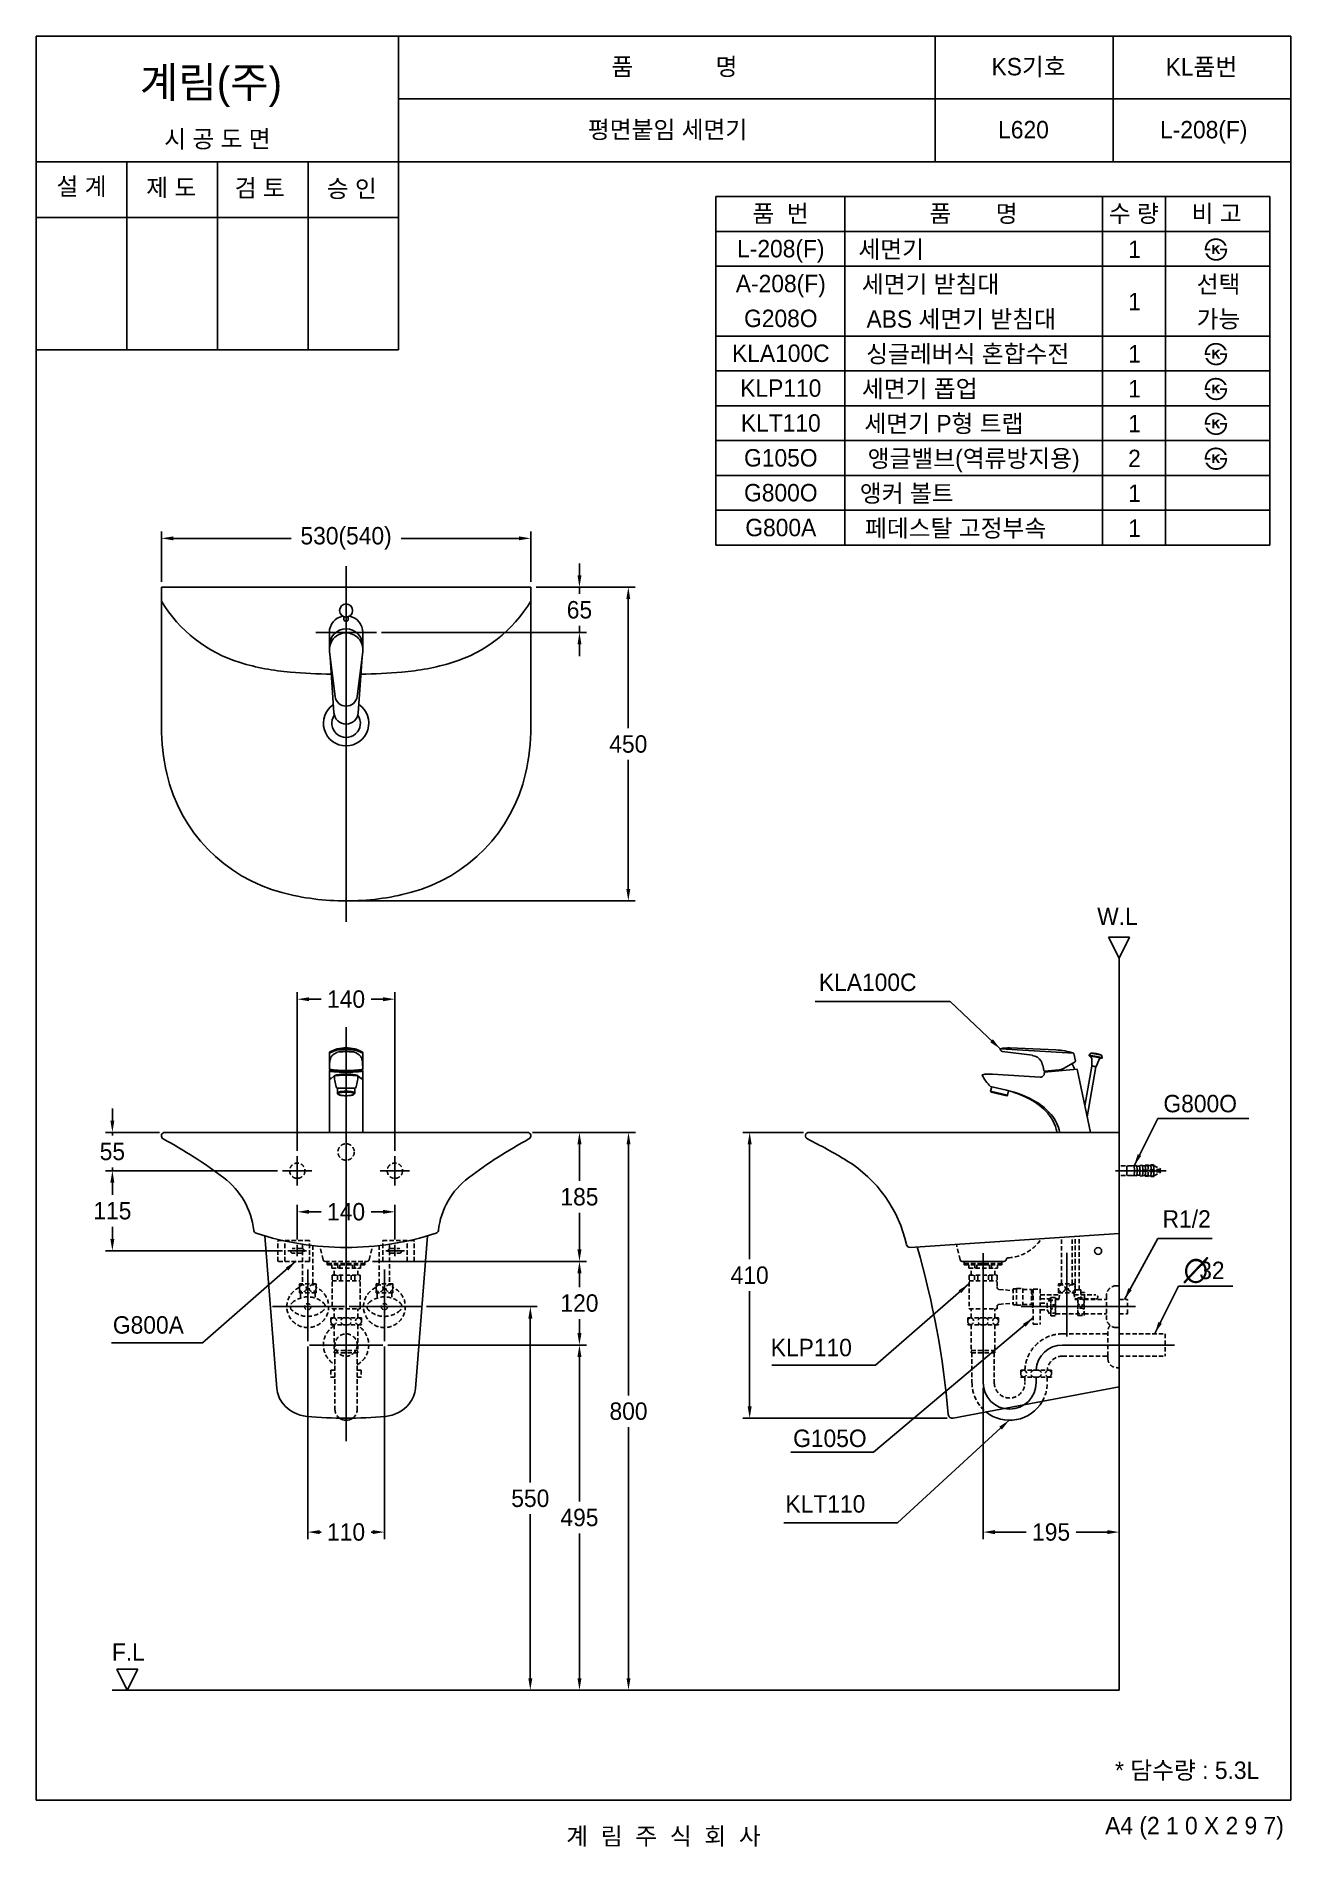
# Model space of a CAD drawing. Header units: millimetres. Extents: x 0 to 1800, y -67 to 2530.
import ezdxf
from ezdxf.enums import TextEntityAlignment as Align
from ezdxf.lldxf.tags import DXFTag

# ---------------------------------------------------------------- set-up
doc = ezdxf.new("R2010")
doc.units = ezdxf.units.MM
doc.linetypes.add('DASHED2', pattern=[9.525, 6.35, -3.175])
for name, color, linetype in [('TEXT', 7, 'Continuous'), ('내부선 및 부속', 4, 'Continuous'), ('도각라인', 255, 'Continuous'), ('외형선', 3, 'Continuous'), ('점선', 6, 'DASHED2'), ('중심선', 1, 'DASHED'), ('치수선', 7, 'Continuous')]:
    doc.layers.add(name, color=color, linetype=linetype)
doc.styles.add('____', font='')
doc.styles.add('타이틀', font='H2GTRM.TTF', dxfattribs={"height": 25})
doc.styles.get('____').set_extended_font_data('굴림')
tags = doc.linetypes.add('DASHDOT', pattern=[70, 31, -13, 13, -13]).pattern_tags.tags
tags[10:11] = [DXFTag(74, 4), DXFTag(75, 0), DXFTag(340, '0'), DXFTag(46, 0.0), DXFTag(50, 0.0), DXFTag(44, 0.0), DXFTag(45, 0.0)]
tags[8:9] = [DXFTag(74, 4), DXFTag(75, 0), DXFTag(340, '0'), DXFTag(46, 0.0), DXFTag(50, 0.0), DXFTag(44, 0.0), DXFTag(45, 0.0)]
tags[6:7] = [DXFTag(74, 4), DXFTag(75, 0), DXFTag(340, '0'), DXFTag(46, 0.0), DXFTag(50, 0.0), DXFTag(44, 0.0), DXFTag(45, 0.0)]
tags[4:5] = [DXFTag(74, 4), DXFTag(75, 0), DXFTag(340, '0'), DXFTag(46, 0.0), DXFTag(50, 0.0), DXFTag(44, 0.0), DXFTag(45, 0.0)]
tags = doc.linetypes.add('DASHED', pattern=[25.72, 12.86, -12.86]).pattern_tags.tags
tags[6:7] = [DXFTag(74, 4), DXFTag(75, 0), DXFTag(340, '0'), DXFTag(46, 0.0), DXFTag(50, 0.0), DXFTag(44, 0.0), DXFTag(45, 0.0)]
tags[4:5] = [DXFTag(74, 4), DXFTag(75, 0), DXFTag(340, '0'), DXFTag(46, 0.0), DXFTag(50, 0.0), DXFTag(44, 0.0), DXFTag(45, 0.0)]
doc.dimstyles.new('MSADIM', dxfattribs={"dimtxt": 33, "dimasz": 17, "dimexe": 10, "dimexo": 7.5, "dimgap": 10, "dimtad": 0, "dimtih": 1, "dimtoh": 1, "dimdec": 0, "dimzin": 1, "dimdsep": 46, "dimtxsty": '____', "dimcen": 11.25, "dimadec": 0, "dimazin": 0, "dimtfac": 1, "dimtdec": 0, "dimtix": 1, "dimtmove": 0, "dimatfit": 3, "dimfxl": 0, "dimtolj": 1, "dimtzin": 1, "dimarcsym": 0})

msp = doc.modelspace()

# ---------------------------------------------------------------- texts
at = {"layer": 'TEXT', "style": '타이틀'}
for s, p in [('품             명', (915.7, 2486.4)), ('KS기호', (1423.8, 2486.3)), ('KL품번', (1671.8, 2486.1)), ('시 공 도 면', (259.9, 2382.7)), ('평면붙임 세면기', (905.8, 2396)), ('L620', (1416.5, 2396)), ('L-208(F)', (1675.1, 2396)), ('설 계', (65, 2314.6)), ('제 도', (193.8, 2312.9)), ('검 토', (320.8, 2312.3)), ('승 인', (452.7, 2311.4)), ('품  번', (1067.9, 2275.7)), ('품       명', (1344.8, 2275.7)), ('수 량', (1574.8, 2275.7)), ('비 고', (1693.6, 2275.7)), ('L-208(F)', (1068.3, 2225.3)), ('세면기', (1226.7, 2224.4)), ('1', (1575.7, 2224.4)), ('A-208(F)', (1068.3, 2175.3)), (' 세면기 받침대', (1278.6, 2174.4)), ('선택', (1696.3, 2174.4)), ('1', (1575.7, 2149.4)), ('G208O', (1068.3, 2125.3)), ('ABS 세면기 받침대', (1327.2, 2124.4)), ('가능', (1696.3, 2124.4)), ('KLA100C', (1068.3, 2075.3)), ('싱글레버식 혼합수전', (1336.4, 2074.4)), ('1', (1575.7, 2074.4)), ('KLP110', (1068.3, 2025.3)), ('세면기 폽업', (1267.6, 2024.4)), ('1', (1575.7, 2024.4)), ('KLT110', (1068.3, 1975.3)), ('세면기 P형 트랩', (1302.4, 1974.4)), ('1', (1575.7, 1974.4)), ('G105O', (1068.3, 1925.3)), ('앵글밸브(역류방지용)', (1345, 1924.4)), ('2', (1575.7, 1924.4)), ('G800O', (1068.3, 1875.3)), ('앵커 볼트', (1249, 1874.4)), ('1', (1575.7, 1874.4)), ('G800A', (1068.3, 1825.3)), ('페데스탈 고정부속', (1319.1, 1824.4)), ('1', (1575.7, 1824.4)), ('* 담수량 : 5.3L', (1651.3, 42.9)), ('계  림  주  식  회  사', (900, -51.7))]:
    msp.add_text(s, height=25, dxfattribs=at).set_placement(p, align=Align.MIDDLE_CENTER)
msp.add_text('계림(주)', height=44, dxfattribs=at).set_placement((148.7, 2441.8))
for s, p in [('W.L', (1551.3, 1267.6)), ('F.L', (132.2, 212.5))]:
    msp.add_text(s, height=25, dxfattribs=at).set_placement(p, align=Align.MIDDLE)
msp.add_text('A4 (2 1 0 X 2 9 7)', height=25, dxfattribs=at).set_placement((1790, -36.5), align=Align.MIDDLE_RIGHT)
at = {"layer": 'TEXT', "char_height": 25, "width": 380.447, "attachment_point": 1, "line_spacing_factor": 0.963855, "style": '타이틀'}
for s, insert in [('\\A1;KLA100C', (1123, 1185.6)), ('\\A1;G800O', (1617.3, 1011.6)), ('\\A1;G800A', (110, 694.1)), ('\\A1;KLP110', (1053.9, 661.7)), ('\\A1;G105O', (1086, 531.5)), ('\\A1;KLT110', (1075, 437.4))]:
    msp.add_mtext(s, dxfattribs=dict(at, insert=insert))
at = {"layer": '치수선'}
for s, height, style, p in [('∅', 35, '____', (1646.1, 743.3)), ('32', 25, '타이틀', (1668.6, 747.3))]:
    msp.add_text(s, height=height, dxfattribs=dict(at, style=style)).set_placement(p)
at = {"layer": '치수선', "linetype": 'Continuous', "insert": (1616.1, 846.1), "char_height": 25, "width": 380.447, "attachment_point": 1, "line_spacing_factor": 0.963855, "style": '타이틀'}
msp.add_mtext('\\A1;R1/2', dxfattribs=at)

# ---------------------------------------------------------------- blocks, each defined once
blk = doc.blocks.new('*D7')
at = {"layer": '치수선', "color": 0, "linetype": 'Continuous', "lineweight": -2}
for p, q in [((179.6, 1747.2), (179.6, 1819.8)), ((709.6, 1747.2), (709.6, 1819.8)), ((196.6, 1809.8), (365.9, 1809.8)), ((692.6, 1809.8), (523.4, 1809.8))]:
    blk.add_line(p, q, dxfattribs=at)
at = {"layer": '치수선', "color": 0, "linetype": 'Continuous'}
for points in [[(196.6, 1812.6), (196.6, 1807), (179.6, 1809.8)], [(692.6, 1812.6), (692.6, 1807), (709.6, 1809.8)]]:
    blk.add_solid(points, dxfattribs=at)
at = {"layer": '치수선', "color": 0, "linetype": 'Continuous', "insert": (444.6, 1809.8), "char_height": 25, "attachment_point": 5, "style": '____'}
blk.add_mtext('\\A1;530(540)', dxfattribs=at)
blk = doc.blocks.new('*D8')
at = {"layer": '치수선', "color": 0, "linetype": 'Continuous', "lineweight": -2}
for p, q in [((779.4, 1756.7), (779.4, 1773.7)), ((717.1, 1739.7), (789.4, 1739.7)), ((779.4, 1739.7), (779.4, 1730)), ((495.6, 1674.7), (789.4, 1674.7)), ((779.4, 1674.7), (779.4, 1684.4)), ((779.4, 1657.7), (779.4, 1640.7))]:
    blk.add_line(p, q, dxfattribs=at)
at = {"layer": '치수선', "color": 0, "linetype": 'Continuous'}
for points in [[(776.6, 1756.7), (782.3, 1756.7), (779.4, 1739.7)], [(776.6, 1657.7), (782.3, 1657.7), (779.4, 1674.7)]]:
    blk.add_solid(points, dxfattribs=at)
at = {"layer": '치수선', "color": 0, "linetype": 'Continuous', "insert": (779.4, 1707.2), "char_height": 25, "attachment_point": 5, "style": '____'}
blk.add_mtext('\\A1;65', dxfattribs=at)
blk = doc.blocks.new('*D9')
at = {"layer": '치수선', "color": 0, "linetype": 'Continuous', "lineweight": -2}
for p, q in [((717.1, 1739.7), (859.5, 1739.7)), ((849.5, 1722.7), (849.5, 1537.5)), ((849.5, 1306.7), (849.5, 1491.9)), ((452.1, 1289.7), (859.5, 1289.7))]:
    blk.add_line(p, q, dxfattribs=at)
at = {"layer": '치수선', "color": 0, "linetype": 'Continuous'}
for points in [[(846.7, 1722.7), (852.3, 1722.7), (849.5, 1739.7)], [(846.7, 1306.7), (852.3, 1306.7), (849.5, 1289.7)]]:
    blk.add_solid(points, dxfattribs=at)
at = {"layer": '치수선', "color": 0, "linetype": 'Continuous', "insert": (849.5, 1514.7), "char_height": 25, "attachment_point": 5, "style": '____'}
blk.add_mtext('\\A1;450', dxfattribs=at)
blk = doc.blocks.new('*D10')
at = {"layer": '치수선', "color": 0, "linetype": 'Continuous', "lineweight": -2}
for p, q in [((374.6, 931.3), (374.6, 1158.8)), ((391.6, 1148.8), (408.7, 1148.8)), ((497.6, 1148.8), (480.6, 1148.8)), ((514.6, 931.3), (514.6, 1158.8))]:
    blk.add_line(p, q, dxfattribs=at)
at = {"layer": '치수선', "color": 0, "linetype": 'Continuous'}
for points in [[(391.6, 1151.6), (391.6, 1145.9), (374.6, 1148.8)], [(497.6, 1151.6), (497.6, 1145.9), (514.6, 1148.8)]]:
    blk.add_solid(points, dxfattribs=at)
at = {"layer": '치수선', "color": 0, "linetype": 'Continuous', "insert": (444.6, 1148.8), "char_height": 25, "attachment_point": 5, "style": '____'}
blk.add_mtext('\\A1;140', dxfattribs=at)
blk = doc.blocks.new('*D11')
at = {"layer": '치수선', "color": 0, "linetype": 'Continuous', "lineweight": -2}
for p, q in [((109.3, 974.8), (109.3, 991.8)), ((177.1, 957.8), (99.3, 957.8)), ((109.3, 957.8), (109.3, 953.1)), ((346.1, 902.8), (99.3, 902.8)), ((109.3, 902.8), (109.3, 907.5)), ((109.3, 885.8), (109.3, 868.8))]:
    blk.add_line(p, q, dxfattribs=at)
at = {"layer": '치수선', "color": 0, "linetype": 'Continuous'}
for points in [[(106.4, 974.8), (112.1, 974.8), (109.3, 957.8)], [(106.4, 885.8), (112.1, 885.8), (109.3, 902.8)]]:
    blk.add_solid(points, dxfattribs=at)
at = {"layer": '치수선', "color": 0, "linetype": 'Continuous', "insert": (109.3, 930.3), "char_height": 25, "attachment_point": 5, "style": '____'}
blk.add_mtext('\\A1;55', dxfattribs=at)
blk = doc.blocks.new('*D12')
at = {"layer": '치수선', "color": 0, "linetype": 'Continuous', "lineweight": -2}
for p, q in [((712.1, 957.8), (789.4, 957.8)), ((779.4, 940.8), (779.4, 888.2)), ((779.4, 789.8), (779.4, 842.5)), ((482.3, 772.8), (789.4, 772.8))]:
    blk.add_line(p, q, dxfattribs=at)
at = {"layer": '치수선', "color": 0, "linetype": 'Continuous'}
for points in [[(776.6, 940.8), (782.3, 940.8), (779.4, 957.8)], [(776.6, 789.8), (782.3, 789.8), (779.4, 772.8)]]:
    blk.add_solid(points, dxfattribs=at)
at = {"layer": '치수선', "color": 0, "linetype": 'Continuous', "insert": (779.4, 865.3), "char_height": 25, "attachment_point": 5, "style": '____'}
blk.add_mtext('\\A1;185', dxfattribs=at)
blk = doc.blocks.new('*D13')
at = {"layer": '치수선', "color": 0, "linetype": 'Continuous', "lineweight": -2}
for p, q in [((482.3, 772.8), (789.4, 772.8)), ((779.4, 755.8), (779.4, 735.7)), ((779.4, 669.8), (779.4, 690)), ((504.6, 652.8), (789.4, 652.8))]:
    blk.add_line(p, q, dxfattribs=at)
at = {"layer": '치수선', "color": 0, "linetype": 'Continuous'}
for points in [[(776.6, 755.8), (782.3, 755.8), (779.4, 772.8)], [(776.6, 669.8), (782.3, 669.8), (779.4, 652.8)]]:
    blk.add_solid(points, dxfattribs=at)
at = {"layer": '치수선', "color": 0, "linetype": 'Continuous', "insert": (779.4, 712.8), "char_height": 25, "attachment_point": 5, "style": '____'}
blk.add_mtext('\\A1;120', dxfattribs=at)
blk = doc.blocks.new('*D14')
at = {"layer": '치수선', "color": 0, "linetype": 'Continuous', "lineweight": -2}
for p, q in [((504.6, 652.8), (789.4, 652.8)), ((779.4, 635.8), (779.4, 428.2)), ((779.4, 174.8), (779.4, 382.5)), ((783.5, 157.8), (769.4, 157.8))]:
    blk.add_line(p, q, dxfattribs=at)
at = {"layer": '치수선', "color": 0, "linetype": 'Continuous'}
for points in [[(776.6, 635.8), (782.3, 635.8), (779.4, 652.8)], [(776.6, 174.8), (782.3, 174.8), (779.4, 157.8)]]:
    blk.add_solid(points, dxfattribs=at)
at = {"layer": '치수선', "color": 0, "linetype": 'Continuous', "insert": (779.4, 405.3), "char_height": 25, "attachment_point": 5, "style": '____'}
blk.add_mtext('\\A1;495', dxfattribs=at)
blk = doc.blocks.new('*D15')
at = {"layer": '치수선', "color": 0, "linetype": 'Continuous', "lineweight": -2}
for p, q in [((559.9, 707.8), (718.9, 707.8)), ((708.9, 690.8), (708.9, 455.6)), ((708.9, 174.8), (708.9, 410)), ((675, 157.8), (718.9, 157.8))]:
    blk.add_line(p, q, dxfattribs=at)
at = {"layer": '치수선', "color": 0, "linetype": 'Continuous'}
for points in [[(706.1, 690.8), (711.8, 690.8), (708.9, 707.8)], [(706.1, 174.8), (711.8, 174.8), (708.9, 157.8)]]:
    blk.add_solid(points, dxfattribs=at)
at = {"layer": '치수선', "color": 0, "linetype": 'Continuous', "insert": (708.9, 432.8), "char_height": 25, "attachment_point": 5, "style": '____'}
blk.add_mtext('\\A1;550', dxfattribs=at)
blk = doc.blocks.new('*D1')
at = {"layer": '치수선', "color": 0, "linetype": 'Continuous', "lineweight": -2}
for p, q in [((712.1, 957.8), (859.8, 957.8)), ((849.8, 940.8), (849.8, 580.6)), ((849.8, 174.8), (849.8, 535)), ((842.8, 157.8), (839.8, 157.8))]:
    blk.add_line(p, q, dxfattribs=at)
at = {"layer": '치수선', "color": 0, "linetype": 'Continuous'}
for points in [[(847, 940.8), (852.6, 940.8), (849.8, 957.8)], [(847, 174.8), (852.6, 174.8), (849.8, 157.8)]]:
    blk.add_solid(points, dxfattribs=at)
at = {"layer": '치수선', "color": 0, "linetype": 'Continuous', "insert": (849.8, 557.8), "char_height": 25, "attachment_point": 5, "style": '____'}
blk.add_mtext('\\A1;800', dxfattribs=at)
blk = doc.blocks.new('*D2')
at = {"layer": '치수선', "color": 0, "linetype": 'Continuous', "lineweight": -2}
for p, q in [((389.6, 650.7), (389.6, 374.5)), ((499.6, 650.7), (499.6, 374.5)), ((406.6, 384.5), (408.7, 384.5)), ((482.6, 384.5), (480.6, 384.5))]:
    blk.add_line(p, q, dxfattribs=at)
at = {"layer": '치수선', "color": 0, "linetype": 'Continuous'}
for points in [[(406.6, 387.3), (406.6, 381.6), (389.6, 384.5)], [(482.6, 387.3), (482.6, 381.6), (499.6, 384.5)]]:
    blk.add_solid(points, dxfattribs=at)
at = {"layer": '치수선', "color": 0, "linetype": 'Continuous', "insert": (444.6, 384.5), "char_height": 25, "attachment_point": 5, "style": '____'}
blk.add_mtext('\\A1;110', dxfattribs=at)
blk = doc.blocks.new('*D3')
at = {"layer": '치수선', "color": 0, "linetype": 'Continuous', "lineweight": -2}
for p, q in [((1101.1, 957.8), (1013.6, 957.8)), ((1023.6, 940.8), (1023.6, 775.7)), ((1023.6, 564.8), (1023.6, 730)), ((1306.8, 547.8), (1013.6, 547.8))]:
    blk.add_line(p, q, dxfattribs=at)
at = {"layer": '치수선', "color": 0, "linetype": 'Continuous'}
for points in [[(1020.8, 940.8), (1026.5, 940.8), (1023.6, 957.8)], [(1020.8, 564.8), (1026.5, 564.8), (1023.6, 547.8)]]:
    blk.add_solid(points, dxfattribs=at)
at = {"layer": '치수선', "color": 0, "linetype": 'Continuous', "insert": (1023.6, 752.8), "char_height": 25, "attachment_point": 5, "style": '____'}
blk.add_mtext('\\A1;410', dxfattribs=at)
blk = doc.blocks.new('*D4')
at = {"layer": '치수선', "color": 0, "linetype": 'Continuous', "lineweight": -2}
for p, q in [((1358.6, 591.3), (1358.6, 374.5)), ((1553.6, 451.4), (1553.6, 374.5)), ((1375.6, 384.5), (1420.1, 384.5)), ((1536.6, 384.5), (1492, 384.5))]:
    blk.add_line(p, q, dxfattribs=at)
at = {"layer": '치수선', "color": 0, "linetype": 'Continuous'}
for points in [[(1375.6, 387.3), (1375.6, 381.6), (1358.6, 384.5)], [(1536.6, 387.3), (1536.6, 381.6), (1553.6, 384.5)]]:
    blk.add_solid(points, dxfattribs=at)
at = {"layer": '치수선', "color": 0, "linetype": 'Continuous', "insert": (1456.1, 384.5), "char_height": 25, "attachment_point": 5, "style": '____'}
blk.add_mtext('\\A1;195', dxfattribs=at)
blk = doc.blocks.new('*D5')
at = {"layer": '치수선', "color": 0, "linetype": 'Continuous', "lineweight": -2}
for p, q in [((346.1, 902.8), (99.3, 902.8)), ((109.3, 885.8), (109.3, 868.2)), ((109.3, 804.8), (109.3, 822.5)), ((353.6, 787.8), (99.3, 787.8))]:
    blk.add_line(p, q, dxfattribs=at)
at = {"layer": '치수선', "color": 0, "linetype": 'Continuous'}
for points in [[(106.4, 885.8), (112.1, 885.8), (109.3, 902.8)], [(106.4, 804.8), (112.1, 804.8), (109.3, 787.8)]]:
    blk.add_solid(points, dxfattribs=at)
at = {"layer": '치수선', "color": 0, "linetype": 'Continuous', "insert": (109.3, 845.3), "char_height": 25, "attachment_point": 5, "style": '____'}
blk.add_mtext('\\A1;115', dxfattribs=at)
blk = doc.blocks.new('*D6')
at = {"layer": '치수선', "color": 0, "linetype": 'Continuous', "lineweight": -2}
for p, q in [((374.6, 803.9), (374.6, 853.8)), ((391.6, 843.8), (408.7, 843.8)), ((497.6, 843.8), (480.6, 843.8)), ((514.6, 803.9), (514.6, 853.8))]:
    blk.add_line(p, q, dxfattribs=at)
at = {"layer": '치수선', "color": 0, "linetype": 'Continuous'}
for points in [[(391.6, 846.7), (391.6, 841), (374.6, 843.8)], [(497.6, 846.7), (497.6, 841), (514.6, 843.8)]]:
    blk.add_solid(points, dxfattribs=at)
at = {"layer": '치수선', "color": 0, "linetype": 'Continuous', "insert": (444.6, 843.8), "char_height": 25, "attachment_point": 5, "style": '____'}
blk.add_mtext('\\A1;140', dxfattribs=at)

# ---------------------------------------------------------------- dimensions: what is measured, and where the dimension line sits
at = {"layer": '치수선', "linetype": 'Continuous'}
dim = msp.add_linear_dim(base=(709.6, 1809.8), p1=(179.6, 1739.7), p2=(709.6, 1739.7), text='530(540)', dimstyle='MSADIM', override={"dimtxt": 25}, dxfattribs=at)
dim.commit()
dim.dimension.update_dxf_attribs({"geometry": '*D7', "text_midpoint": (444.6, 1809.8), "dimtype": 160})
for base, p1, p2, picture, middle in [((779.4, 1739.7), (488.1, 1674.7), (709.6, 1739.7), '*D8', (779.4, 1707.2)), ((849.5, 1289.7), (709.6, 1739.7), (444.6, 1289.7), '*D9', (849.5, 1514.7)), ((109.3, 902.8), (184.6, 957.8), (353.6, 902.8), '*D11', (109.3, 930.3)), ((849.8, 157.8), (704.6, 957.8), (850.3, 157.8), '*D1', (849.8, 557.8)), ((1023.6, 547.8), (1108.6, 957.8), (1314.3, 547.8), '*D3', (1023.6, 752.8)), ((708.9, 157.8), (552.4, 707.8), (667.5, 157.8), '*D15', (708.9, 432.8))]:
    dim = msp.add_linear_dim(base=base, p1=p1, p2=p2, angle=90, dimstyle='MSADIM', override={"dimtxt": 25}, dxfattribs=at)
    dim.commit()
    dim.dimension.update_dxf_attribs({"geometry": picture, "text_midpoint": middle, "dimtype": 160})
for base, p1, p2, picture, middle in [((514.6, 1148.8), (374.6, 923.8), (514.6, 923.8), '*D10', (444.6, 1148.8)), ((499.6, 384.5), (389.6, 658.2), (499.6, 658.2), '*D2', (444.6, 384.5))]:
    dim = msp.add_linear_dim(base=base, p1=p1, p2=p2, dimstyle='MSADIM', override={"dimtxt": 25}, dxfattribs=at)
    dim.commit()
    dim.dimension.update_dxf_attribs({"geometry": picture, "text_midpoint": middle, "dimtype": 160})
for base, p1, p2, picture, middle in [((779.4, 772.8), (704.6, 957.8), (474.8, 772.8), '*D12', (779.4, 865.3)), ((109.3, 787.8), (353.6, 902.8), (361.1, 787.8), '*D5', (109.3, 845.3)), ((779.4, 652.8), (474.8, 772.8), (497.1, 652.8), '*D13', (779.4, 712.8)), ((779.4, 157.8), (497.1, 652.8), (791, 157.8), '*D14', (779.4, 405.3))]:
    dim = msp.add_linear_dim(base=base, p1=p1, p2=p2, angle=90, dimstyle='MSADIM', override={"dimtxt": 25}, dxfattribs=at)
    dim.commit()
    dim.dimension.update_dxf_attribs({"geometry": picture, "text_midpoint": middle})
for base, p1, p2, picture, middle in [((514.6, 843.8), (374.6, 796.4), (514.6, 796.4), '*D6', (444.6, 843.8)), ((1553.6, 384.5), (1358.6, 598.8), (1553.6, 458.9), '*D4', (1456.1, 384.5))]:
    dim = msp.add_linear_dim(base=base, p1=p1, p2=p2, dimstyle='MSADIM', override={"dimtxt": 25}, dxfattribs=at)
    dim.commit()
    dim.dimension.update_dxf_attribs({"geometry": picture, "text_midpoint": middle})

# ---------------------------------------------------------------- hatches: boundary and pattern name
at = {"layer": 'TEXT'}
for points in [[(1676.6, 2222.8), (1676.6, 2223.2), (1676.6, 2223.6), (1676.5, 2224), (1676.6, 2224.4), (1676.6, 2224.8), (1676.6, 2225.2), (1676.6, 2225.6), (1676.7, 2226), (1676.7, 2226.4), (1676.8, 2226.8), (1676.8, 2227.2), (1676.9, 2227.6), (1677, 2228), (1677.1, 2228.4), (1677.2, 2228.8), (1677.3, 2229.1), (1677.4, 2229.5), (1677.5, 2229.9), (1677.7, 2230.3), (1677.8, 2230.6), (1678, 2231), (1678.1, 2231.4), (1678.3, 2231.7), (1678.5, 2232.1), (1678.7, 2232.4), (1678.9, 2232.7), (1679.1, 2233.1), (1679.3, 2233.4), (1679.5, 2233.7), (1679.7, 2234), (1680, 2234.3), (1680.5, 2234.9), (1680.8, 2235.2), (1681, 2235.5), (1681.3, 2235.8), (1681.6, 2236.1), (1681.9, 2236.4), (1682.2, 2236.6), (1682.5, 2236.9), (1682.8, 2237.1), (1683.2, 2237.4), (1683.5, 2237.6), (1683.8, 2237.8), (1684.2, 2238), (1684.5, 2238.2), (1684.9, 2238.4), (1685.2, 2238.6), (1685.7, 2238.7), (1686.1, 2238.9), (1686.5, 2239.1), (1686.9, 2239.2), (1687.3, 2239.4), (1687.8, 2239.5), (1688.2, 2239.6), (1688.6, 2239.7), (1689.1, 2239.8), (1689.5, 2239.9), (1690, 2239.9), (1690.5, 2240), (1691, 2240), (1691.4, 2240.1), (1691.9, 2240.1), (1692.4, 2240.1), (1693.2, 2240.1), (1693.6, 2240.1), (1693.9, 2240), (1694.3, 2240), (1694.7, 2240), (1695, 2239.9), (1695.4, 2239.9), (1695.7, 2239.8), (1696.1, 2239.7), (1696.4, 2239.7), (1696.8, 2239.6), (1697.1, 2239.5), (1697.4, 2239.4), (1697.8, 2239.3), (1698.1, 2239.2), (1698.4, 2239.1), (1698.7, 2239), (1699, 2238.9), (1699.4, 2238.7), (1699.7, 2238.6), (1700, 2238.5), (1700.3, 2238.3), (1700.6, 2238.2), (1700.8, 2238), (1701.1, 2237.8), (1701.4, 2237.7), (1701.7, 2237.5), (1702, 2237.3), (1702.2, 2237.1), (1702.5, 2236.9), (1702.8, 2236.7), (1703.2, 2236.4), (1703.6, 2236), (1704, 2235.6), (1704.4, 2235.2), (1704.8, 2234.8), (1705.1, 2234.4), (1705.5, 2234), (1705.8, 2233.6), (1706.1, 2233.1), (1706.4, 2232.6), (1706.7, 2232.2), (1707, 2231.7), (1707.3, 2231.1), (1707.5, 2230.6), (1707.8, 2230.1), (1708, 2229.5), (1708, 2229.5), (1704.9, 2229.5), (1704.9, 2229.5), (1704.8, 2229.7), (1704.8, 2229.9), (1704.7, 2230.1), (1704.6, 2230.2), (1704.6, 2230.4), (1704.5, 2230.6), (1704.4, 2230.7), (1704.3, 2230.9), (1704.2, 2231.1), (1704.1, 2231.2), (1704, 2231.4), (1703.9, 2231.6), (1703.8, 2231.7), (1703.7, 2231.9), (1703.6, 2232.1), (1703.5, 2232.2), (1703.3, 2232.4), (1703.2, 2232.6), (1702.9, 2232.9), (1702.7, 2233.2), (1702.4, 2233.5), (1702.1, 2233.8), (1701.7, 2234.1), (1701.4, 2234.4), (1701, 2234.7), (1700.8, 2234.9), (1700.6, 2235.1), (1700.3, 2235.2), (1700.1, 2235.4), (1699.9, 2235.5), (1699.6, 2235.7), (1699.4, 2235.8), (1699.1, 2236), (1698.9, 2236.1), (1698.6, 2236.2), (1698.4, 2236.4), (1698.1, 2236.5), (1697.9, 2236.6), (1697.6, 2236.7), (1697.4, 2236.8), (1697.1, 2236.9), (1696.8, 2237), (1696.6, 2237), (1696.3, 2237.1), (1696.1, 2237.2), (1695.8, 2237.3), (1695.5, 2237.3), (1695.2, 2237.4), (1695, 2237.4), (1694.7, 2237.5), (1694.4, 2237.5), (1694.1, 2237.5), (1693.8, 2237.6), (1693.6, 2237.6), (1693.3, 2237.6), (1693, 2237.6), (1692.7, 2237.6), (1692.3, 2237.6), (1692, 2237.6), (1691.7, 2237.6), (1691.3, 2237.5), (1691, 2237.5), (1690.7, 2237.5), (1690.3, 2237.4), (1690, 2237.4), (1689.7, 2237.3), (1689.4, 2237.3), (1689.1, 2237.2), (1688.8, 2237.1), (1688.5, 2237), (1688.2, 2237), (1687.9, 2236.9), (1687.6, 2236.8), (1687.3, 2236.7), (1687, 2236.5), (1686.7, 2236.4), (1686.5, 2236.3), (1686.2, 2236.2), (1685.9, 2236), (1685.6, 2235.9), (1685.4, 2235.7), (1685.1, 2235.6), (1684.9, 2235.4), (1684.6, 2235.2), (1684.4, 2235), (1684.1, 2234.9), (1683.9, 2234.7), (1683.7, 2234.5), (1683.4, 2234.3), (1683.2, 2234), (1683, 2233.8), (1682.7, 2233.6), (1682.5, 2233.4), (1682.3, 2233.1), (1682.1, 2232.9), (1681.9, 2232.6), (1681.7, 2232.4), (1681.6, 2232.1), (1681.4, 2231.9), (1681.2, 2231.6), (1681.1, 2231.4), (1680.9, 2231.1), (1680.8, 2230.8), (1680.6, 2230.5), (1680.5, 2230.3), (1680.4, 2230), (1680.3, 2229.7), (1680.2, 2229.4), (1680, 2229.1), (1680, 2228.8), (1679.9, 2228.5), (1679.8, 2228.2), (1679.7, 2227.8), (1679.6, 2227.5), (1679.6, 2227.2), (1679.5, 2226.9), (1679.5, 2226.5), (1679.4, 2226.2), (1679.4, 2225.8), (1679.4, 2225.5), (1679.3, 2225.1), (1679.3, 2225.1), (1684.5, 2225.1), (1684.5, 2225.1), (1684.5, 2225.1), (1684.5, 2222.8), (1684.5, 2222.8), (1684.5, 2222.8), (1676.6, 2222.8)], [(1708.7, 2225.1), (1708.8, 2224.7), (1708.7, 2224.3), (1708.7, 2223.8), (1708.7, 2223.4), (1708.7, 2223), (1708.6, 2222.5), (1708.6, 2222.1), (1708.5, 2221.7), (1708.5, 2221.3), (1708.4, 2220.9), (1708.3, 2220.4), (1708.2, 2220), (1708.1, 2219.6), (1708, 2219.2), (1707.8, 2218.8), (1707.7, 2218.4), (1707.6, 2218), (1707.4, 2217.6), (1707.3, 2217.3), (1707.1, 2216.9), (1706.9, 2216.5), (1706.7, 2216.2), (1706.6, 2215.8), (1706.4, 2215.5), (1706.2, 2215.1), (1705.9, 2214.8), (1705.7, 2214.5), (1705.5, 2214.2), (1705.3, 2213.8), (1705, 2213.5), (1704.8, 2213.2), (1704.5, 2212.9), (1704.2, 2212.6), (1704, 2212.4), (1703.7, 2212.1), (1703.4, 2211.8), (1703.1, 2211.6), (1702.8, 2211.3), (1702.5, 2211.1), (1702.2, 2210.8), (1701.9, 2210.6), (1701.6, 2210.4), (1701.2, 2210.2), (1700.9, 2210), (1700.6, 2209.8), (1700.2, 2209.6), (1699.9, 2209.4), (1699.5, 2209.3), (1699.2, 2209.1), (1698.8, 2209), (1698.4, 2208.8), (1698, 2208.7), (1697.7, 2208.6), (1697.3, 2208.5), (1696.9, 2208.4), (1696.5, 2208.3), (1696.1, 2208.2), (1695.7, 2208.1), (1695.3, 2208.1), (1694.9, 2208), (1694.5, 2208), (1694.1, 2208), (1693.7, 2207.9), (1693.3, 2207.9), (1692.6, 2207.9), (1692, 2208), (1691.3, 2208), (1690.7, 2208.1), (1690.1, 2208.2), (1689.8, 2208.2), (1689.5, 2208.3), (1689.2, 2208.3), (1688.9, 2208.4), (1688.6, 2208.5), (1688.3, 2208.6), (1688, 2208.6), (1687.7, 2208.7), (1687.4, 2208.8), (1687.1, 2208.9), (1686.8, 2209), (1686.6, 2209.1), (1686.3, 2209.2), (1686, 2209.4), (1685.7, 2209.5), (1685.5, 2209.6), (1685.2, 2209.7), (1684.9, 2209.9), (1684.7, 2210), (1684.4, 2210.2), (1684.1, 2210.3), (1683.6, 2210.7), (1683.4, 2210.8), (1683.1, 2211), (1682.8, 2211.2), (1682.6, 2211.4), (1682.4, 2211.6), (1682.1, 2211.8), (1681.9, 2212), (1681.6, 2212.2), (1681.4, 2212.5), (1681.2, 2212.7), (1681, 2212.9), (1680.8, 2213.1), (1680.5, 2213.4), (1680.3, 2213.6), (1680.1, 2213.9), (1679.9, 2214.1), (1679.7, 2214.4), (1679.6, 2214.6), (1679.4, 2214.9), (1679.2, 2215.2), (1679, 2215.5), (1678.8, 2215.7), (1678.7, 2216), (1678.5, 2216.3), (1678.3, 2216.6), (1678.2, 2216.9), (1678, 2217.2), (1677.8, 2217.8), (1677.5, 2218.5), (1677.5, 2218.5), (1680.4, 2218.5), (1680.4, 2218.5), (1680.7, 2218.1), (1680.9, 2217.6), (1681.1, 2217.2), (1681.4, 2216.9), (1681.6, 2216.5), (1681.9, 2216.1), (1682.1, 2215.8), (1682.4, 2215.4), (1682.7, 2215.1), (1682.9, 2214.8), (1683.2, 2214.5), (1683.5, 2214.2), (1683.8, 2213.9), (1684.1, 2213.6), (1684.4, 2213.3), (1684.7, 2213.1), (1684.9, 2212.9), (1685.2, 2212.7), (1685.4, 2212.6), (1685.6, 2212.4), (1685.9, 2212.3), (1686.1, 2212.1), (1686.3, 2212), (1686.6, 2211.9), (1686.8, 2211.7), (1687.1, 2211.6), (1687.3, 2211.5), (1687.6, 2211.4), (1687.9, 2211.3), (1688.1, 2211.2), (1688.4, 2211.1), (1688.7, 2211), (1688.9, 2211), (1689.2, 2210.9), (1689.5, 2210.8), (1689.8, 2210.8), (1690, 2210.7), (1690.3, 2210.7), (1690.6, 2210.6), (1690.9, 2210.6), (1691.2, 2210.6), (1691.5, 2210.5), (1691.8, 2210.5), (1692.1, 2210.5), (1692.4, 2210.5), (1692.7, 2210.5), (1693, 2210.5), (1693.9, 2210.5), (1694.1, 2210.6), (1694.4, 2210.6), (1694.7, 2210.6), (1694.9, 2210.6), (1695.2, 2210.7), (1695.5, 2210.7), (1695.7, 2210.8), (1696, 2210.8), (1696.3, 2210.9), (1696.5, 2210.9), (1696.8, 2211), (1697, 2211.1), (1697.3, 2211.2), (1697.5, 2211.2), (1697.8, 2211.3), (1698, 2211.4), (1698.3, 2211.5), (1698.5, 2211.6), (1698.8, 2211.8), (1699, 2211.9), (1699.2, 2212), (1699.5, 2212.1), (1699.7, 2212.3), (1699.9, 2212.4), (1700.2, 2212.6), (1700.4, 2212.7), (1700.6, 2212.9), (1700.9, 2213), (1701.1, 2213.2), (1701.3, 2213.4), (1701.6, 2213.6), (1701.8, 2213.8), (1702, 2214), (1702.3, 2214.3), (1702.5, 2214.5), (1702.7, 2214.8), (1702.9, 2215), (1703.2, 2215.3), (1703.3, 2215.5), (1703.5, 2215.8), (1703.7, 2216), (1703.9, 2216.3), (1704.1, 2216.6), (1704.2, 2216.9), (1704.4, 2217.2), (1704.5, 2217.4), (1704.7, 2217.7), (1704.8, 2218), (1704.9, 2218.3), (1705.1, 2218.7), (1705.2, 2219), (1705.3, 2219.3), (1705.4, 2219.6), (1705.5, 2220), (1705.6, 2220.3), (1705.6, 2220.6), (1705.7, 2221), (1705.8, 2221.3), (1705.8, 2221.7), (1705.9, 2222.1), (1705.9, 2222.4), (1705.9, 2222.8), (1705.9, 2222.8), (1698.5, 2222.8), (1698.5, 2222.8), (1698.5, 2222.8), (1698.5, 2225.1), (1698.5, 2225.1), (1698.5, 2225.1), (1708.7, 2225.1)], [(1690.3, 2225.8), (1695.1, 2230.2), (1699, 2230.2), (1693.6, 2225.2), (1698.7, 2217.7), (1695.3, 2217.7), (1691.7, 2223.4), (1690.3, 2222.2), (1690.3, 2217.7), (1687.4, 2217.7), (1687.4, 2230.3), (1690.3, 2230.3)], [(1676.6, 2072.8), (1676.6, 2073.2), (1676.6, 2073.6), (1676.5, 2074), (1676.6, 2074.4), (1676.6, 2074.8), (1676.6, 2075.2), (1676.6, 2075.6), (1676.7, 2076), (1676.7, 2076.4), (1676.8, 2076.8), (1676.8, 2077.2), (1676.9, 2077.6), (1677, 2078), (1677.1, 2078.4), (1677.2, 2078.8), (1677.3, 2079.1), (1677.4, 2079.5), (1677.5, 2079.9), (1677.7, 2080.3), (1677.8, 2080.6), (1678, 2081), (1678.1, 2081.4), (1678.3, 2081.7), (1678.5, 2082.1), (1678.7, 2082.4), (1678.9, 2082.7), (1679.1, 2083.1), (1679.3, 2083.4), (1679.5, 2083.7), (1679.7, 2084), (1680, 2084.3), (1680.5, 2084.9), (1680.8, 2085.2), (1681, 2085.5), (1681.3, 2085.8), (1681.6, 2086.1), (1681.9, 2086.4), (1682.2, 2086.6), (1682.5, 2086.9), (1682.8, 2087.1), (1683.2, 2087.4), (1683.5, 2087.6), (1683.8, 2087.8), (1684.2, 2088), (1684.5, 2088.2), (1684.9, 2088.4), (1685.2, 2088.6), (1685.7, 2088.7), (1686.1, 2088.9), (1686.5, 2089.1), (1686.9, 2089.2), (1687.3, 2089.4), (1687.8, 2089.5), (1688.2, 2089.6), (1688.6, 2089.7), (1689.1, 2089.8), (1689.5, 2089.9), (1690, 2089.9), (1690.5, 2090), (1691, 2090), (1691.4, 2090.1), (1691.9, 2090.1), (1692.4, 2090.1), (1693.2, 2090.1), (1693.6, 2090.1), (1693.9, 2090), (1694.3, 2090), (1694.7, 2090), (1695, 2089.9), (1695.4, 2089.9), (1695.7, 2089.8), (1696.1, 2089.7), (1696.4, 2089.7), (1696.8, 2089.6), (1697.1, 2089.5), (1697.4, 2089.4), (1697.8, 2089.3), (1698.1, 2089.2), (1698.4, 2089.1), (1698.7, 2089), (1699, 2088.9), (1699.4, 2088.7), (1699.7, 2088.6), (1700, 2088.5), (1700.3, 2088.3), (1700.6, 2088.2), (1700.8, 2088), (1701.1, 2087.8), (1701.4, 2087.7), (1701.7, 2087.5), (1702, 2087.3), (1702.2, 2087.1), (1702.5, 2086.9), (1702.8, 2086.7), (1703.2, 2086.4), (1703.6, 2086), (1704, 2085.6), (1704.4, 2085.2), (1704.8, 2084.8), (1705.1, 2084.4), (1705.5, 2084), (1705.8, 2083.6), (1706.1, 2083.1), (1706.4, 2082.6), (1706.7, 2082.2), (1707, 2081.7), (1707.3, 2081.1), (1707.5, 2080.6), (1707.8, 2080.1), (1708, 2079.5), (1708, 2079.5), (1704.9, 2079.5), (1704.9, 2079.5), (1704.8, 2079.7), (1704.8, 2079.9), (1704.7, 2080.1), (1704.6, 2080.2), (1704.6, 2080.4), (1704.5, 2080.6), (1704.4, 2080.7), (1704.3, 2080.9), (1704.2, 2081.1), (1704.1, 2081.2), (1704, 2081.4), (1703.9, 2081.6), (1703.8, 2081.7), (1703.7, 2081.9), (1703.6, 2082.1), (1703.5, 2082.2), (1703.3, 2082.4), (1703.2, 2082.6), (1702.9, 2082.9), (1702.7, 2083.2), (1702.4, 2083.5), (1702.1, 2083.8), (1701.7, 2084.1), (1701.4, 2084.4), (1701, 2084.7), (1700.8, 2084.9), (1700.6, 2085.1), (1700.3, 2085.2), (1700.1, 2085.4), (1699.9, 2085.5), (1699.6, 2085.7), (1699.4, 2085.8), (1699.1, 2086), (1698.9, 2086.1), (1698.6, 2086.2), (1698.4, 2086.4), (1698.1, 2086.5), (1697.9, 2086.6), (1697.6, 2086.7), (1697.4, 2086.8), (1697.1, 2086.9), (1696.8, 2087), (1696.6, 2087), (1696.3, 2087.1), (1696.1, 2087.2), (1695.8, 2087.3), (1695.5, 2087.3), (1695.2, 2087.4), (1695, 2087.4), (1694.7, 2087.5), (1694.4, 2087.5), (1694.1, 2087.5), (1693.8, 2087.6), (1693.6, 2087.6), (1693.3, 2087.6), (1693, 2087.6), (1692.7, 2087.6), (1692.3, 2087.6), (1692, 2087.6), (1691.7, 2087.6), (1691.3, 2087.5), (1691, 2087.5), (1690.7, 2087.5), (1690.3, 2087.4), (1690, 2087.4), (1689.7, 2087.3), (1689.4, 2087.3), (1689.1, 2087.2), (1688.8, 2087.1), (1688.5, 2087), (1688.2, 2087), (1687.9, 2086.9), (1687.6, 2086.8), (1687.3, 2086.7), (1687, 2086.5), (1686.7, 2086.4), (1686.5, 2086.3), (1686.2, 2086.2), (1685.9, 2086), (1685.6, 2085.9), (1685.4, 2085.7), (1685.1, 2085.6), (1684.9, 2085.4), (1684.6, 2085.2), (1684.4, 2085), (1684.1, 2084.9), (1683.9, 2084.7), (1683.7, 2084.5), (1683.4, 2084.3), (1683.2, 2084), (1683, 2083.8), (1682.7, 2083.6), (1682.5, 2083.4), (1682.3, 2083.1), (1682.1, 2082.9), (1681.9, 2082.6), (1681.7, 2082.4), (1681.6, 2082.1), (1681.4, 2081.9), (1681.2, 2081.6), (1681.1, 2081.4), (1680.9, 2081.1), (1680.8, 2080.8), (1680.6, 2080.5), (1680.5, 2080.3), (1680.4, 2080), (1680.3, 2079.7), (1680.2, 2079.4), (1680, 2079.1), (1680, 2078.8), (1679.9, 2078.5), (1679.8, 2078.2), (1679.7, 2077.8), (1679.6, 2077.5), (1679.6, 2077.2), (1679.5, 2076.9), (1679.5, 2076.5), (1679.4, 2076.2), (1679.4, 2075.8), (1679.4, 2075.5), (1679.3, 2075.1), (1679.3, 2075.1), (1684.5, 2075.1), (1684.5, 2075.1), (1684.5, 2075.1), (1684.5, 2072.8), (1684.5, 2072.8), (1684.5, 2072.8), (1676.6, 2072.8)], [(1690.3, 2075.8), (1695.1, 2080.2), (1699, 2080.2), (1693.6, 2075.2), (1698.7, 2067.7), (1695.3, 2067.7), (1691.7, 2073.4), (1690.3, 2072.2), (1690.3, 2067.7), (1687.4, 2067.7), (1687.4, 2080.3), (1690.3, 2080.3)], [(1708.7, 2075.1), (1708.8, 2074.7), (1708.7, 2074.3), (1708.7, 2073.8), (1708.7, 2073.4), (1708.7, 2073), (1708.6, 2072.5), (1708.6, 2072.1), (1708.5, 2071.7), (1708.5, 2071.3), (1708.4, 2070.9), (1708.3, 2070.4), (1708.2, 2070), (1708.1, 2069.6), (1708, 2069.2), (1707.8, 2068.8), (1707.7, 2068.4), (1707.6, 2068), (1707.4, 2067.6), (1707.3, 2067.3), (1707.1, 2066.9), (1706.9, 2066.5), (1706.7, 2066.2), (1706.6, 2065.8), (1706.4, 2065.5), (1706.2, 2065.1), (1705.9, 2064.8), (1705.7, 2064.5), (1705.5, 2064.2), (1705.3, 2063.8), (1705, 2063.5), (1704.8, 2063.2), (1704.5, 2062.9), (1704.2, 2062.6), (1704, 2062.4), (1703.7, 2062.1), (1703.4, 2061.8), (1703.1, 2061.6), (1702.8, 2061.3), (1702.5, 2061.1), (1702.2, 2060.8), (1701.9, 2060.6), (1701.6, 2060.4), (1701.2, 2060.2), (1700.9, 2060), (1700.6, 2059.8), (1700.2, 2059.6), (1699.9, 2059.4), (1699.5, 2059.3), (1699.2, 2059.1), (1698.8, 2059), (1698.4, 2058.8), (1698, 2058.7), (1697.7, 2058.6), (1697.3, 2058.5), (1696.9, 2058.4), (1696.5, 2058.3), (1696.1, 2058.2), (1695.7, 2058.1), (1695.3, 2058.1), (1694.9, 2058), (1694.5, 2058), (1694.1, 2058), (1693.7, 2057.9), (1693.3, 2057.9), (1692.6, 2057.9), (1692, 2058), (1691.3, 2058), (1690.7, 2058.1), (1690.1, 2058.2), (1689.8, 2058.2), (1689.5, 2058.3), (1689.2, 2058.3), (1688.9, 2058.4), (1688.6, 2058.5), (1688.3, 2058.6), (1688, 2058.6), (1687.7, 2058.7), (1687.4, 2058.8), (1687.1, 2058.9), (1686.8, 2059), (1686.6, 2059.1), (1686.3, 2059.2), (1686, 2059.4), (1685.7, 2059.5), (1685.5, 2059.6), (1685.2, 2059.7), (1684.9, 2059.9), (1684.7, 2060), (1684.4, 2060.2), (1684.1, 2060.3), (1683.6, 2060.7), (1683.4, 2060.8), (1683.1, 2061), (1682.8, 2061.2), (1682.6, 2061.4), (1682.4, 2061.6), (1682.1, 2061.8), (1681.9, 2062), (1681.6, 2062.2), (1681.4, 2062.5), (1681.2, 2062.7), (1681, 2062.9), (1680.8, 2063.1), (1680.5, 2063.4), (1680.3, 2063.6), (1680.1, 2063.9), (1679.9, 2064.1), (1679.7, 2064.4), (1679.6, 2064.6), (1679.4, 2064.9), (1679.2, 2065.2), (1679, 2065.5), (1678.8, 2065.7), (1678.7, 2066), (1678.5, 2066.3), (1678.3, 2066.6), (1678.2, 2066.9), (1678, 2067.2), (1677.8, 2067.8), (1677.5, 2068.5), (1677.5, 2068.5), (1680.4, 2068.5), (1680.4, 2068.5), (1680.7, 2068.1), (1680.9, 2067.6), (1681.1, 2067.2), (1681.4, 2066.9), (1681.6, 2066.5), (1681.9, 2066.1), (1682.1, 2065.8), (1682.4, 2065.4), (1682.7, 2065.1), (1682.9, 2064.8), (1683.2, 2064.5), (1683.5, 2064.2), (1683.8, 2063.9), (1684.1, 2063.6), (1684.4, 2063.3), (1684.7, 2063.1), (1684.9, 2062.9), (1685.2, 2062.7), (1685.4, 2062.6), (1685.6, 2062.4), (1685.9, 2062.3), (1686.1, 2062.1), (1686.3, 2062), (1686.6, 2061.9), (1686.8, 2061.7), (1687.1, 2061.6), (1687.3, 2061.5), (1687.6, 2061.4), (1687.9, 2061.3), (1688.1, 2061.2), (1688.4, 2061.1), (1688.7, 2061), (1688.9, 2061), (1689.2, 2060.9), (1689.5, 2060.8), (1689.8, 2060.8), (1690, 2060.7), (1690.3, 2060.7), (1690.6, 2060.6), (1690.9, 2060.6), (1691.2, 2060.6), (1691.5, 2060.5), (1691.8, 2060.5), (1692.1, 2060.5), (1692.4, 2060.5), (1692.7, 2060.5), (1693, 2060.5), (1693.9, 2060.5), (1694.1, 2060.6), (1694.4, 2060.6), (1694.7, 2060.6), (1694.9, 2060.6), (1695.2, 2060.7), (1695.5, 2060.7), (1695.7, 2060.8), (1696, 2060.8), (1696.3, 2060.9), (1696.5, 2060.9), (1696.8, 2061), (1697, 2061.1), (1697.3, 2061.2), (1697.5, 2061.2), (1697.8, 2061.3), (1698, 2061.4), (1698.3, 2061.5), (1698.5, 2061.6), (1698.8, 2061.8), (1699, 2061.9), (1699.2, 2062), (1699.5, 2062.1), (1699.7, 2062.3), (1699.9, 2062.4), (1700.2, 2062.6), (1700.4, 2062.7), (1700.6, 2062.9), (1700.9, 2063), (1701.1, 2063.2), (1701.3, 2063.4), (1701.6, 2063.6), (1701.8, 2063.8), (1702, 2064), (1702.3, 2064.3), (1702.5, 2064.5), (1702.7, 2064.8), (1702.9, 2065), (1703.2, 2065.3), (1703.3, 2065.5), (1703.5, 2065.8), (1703.7, 2066), (1703.9, 2066.3), (1704.1, 2066.6), (1704.2, 2066.9), (1704.4, 2067.2), (1704.5, 2067.4), (1704.7, 2067.7), (1704.8, 2068), (1704.9, 2068.3), (1705.1, 2068.7), (1705.2, 2069), (1705.3, 2069.3), (1705.4, 2069.6), (1705.5, 2070), (1705.6, 2070.3), (1705.6, 2070.6), (1705.7, 2071), (1705.8, 2071.3), (1705.8, 2071.7), (1705.9, 2072.1), (1705.9, 2072.4), (1705.9, 2072.8), (1705.9, 2072.8), (1698.5, 2072.8), (1698.5, 2072.8), (1698.5, 2072.8), (1698.5, 2075.1), (1698.5, 2075.1), (1698.5, 2075.1), (1708.7, 2075.1)], [(1676.6, 2022.8), (1676.6, 2023.2), (1676.6, 2023.6), (1676.5, 2024), (1676.6, 2024.4), (1676.6, 2024.8), (1676.6, 2025.2), (1676.6, 2025.6), (1676.7, 2026), (1676.7, 2026.4), (1676.8, 2026.8), (1676.8, 2027.2), (1676.9, 2027.6), (1677, 2028), (1677.1, 2028.4), (1677.2, 2028.8), (1677.3, 2029.1), (1677.4, 2029.5), (1677.5, 2029.9), (1677.7, 2030.3), (1677.8, 2030.6), (1678, 2031), (1678.1, 2031.4), (1678.3, 2031.7), (1678.5, 2032.1), (1678.7, 2032.4), (1678.9, 2032.7), (1679.1, 2033.1), (1679.3, 2033.4), (1679.5, 2033.7), (1679.7, 2034), (1680, 2034.3), (1680.5, 2034.9), (1680.8, 2035.2), (1681, 2035.5), (1681.3, 2035.8), (1681.6, 2036.1), (1681.9, 2036.4), (1682.2, 2036.6), (1682.5, 2036.9), (1682.8, 2037.1), (1683.2, 2037.4), (1683.5, 2037.6), (1683.8, 2037.8), (1684.2, 2038), (1684.5, 2038.2), (1684.9, 2038.4), (1685.2, 2038.6), (1685.7, 2038.7), (1686.1, 2038.9), (1686.5, 2039.1), (1686.9, 2039.2), (1687.3, 2039.4), (1687.8, 2039.5), (1688.2, 2039.6), (1688.6, 2039.7), (1689.1, 2039.8), (1689.5, 2039.9), (1690, 2039.9), (1690.5, 2040), (1691, 2040), (1691.4, 2040.1), (1691.9, 2040.1), (1692.4, 2040.1), (1693.2, 2040.1), (1693.6, 2040.1), (1693.9, 2040), (1694.3, 2040), (1694.7, 2040), (1695, 2039.9), (1695.4, 2039.9), (1695.7, 2039.8), (1696.1, 2039.7), (1696.4, 2039.7), (1696.8, 2039.6), (1697.1, 2039.5), (1697.4, 2039.4), (1697.8, 2039.3), (1698.1, 2039.2), (1698.4, 2039.1), (1698.7, 2039), (1699, 2038.9), (1699.4, 2038.7), (1699.7, 2038.6), (1700, 2038.5), (1700.3, 2038.3), (1700.6, 2038.2), (1700.8, 2038), (1701.1, 2037.8), (1701.4, 2037.7), (1701.7, 2037.5), (1702, 2037.3), (1702.2, 2037.1), (1702.5, 2036.9), (1702.8, 2036.7), (1703.2, 2036.4), (1703.6, 2036), (1704, 2035.6), (1704.4, 2035.2), (1704.8, 2034.8), (1705.1, 2034.4), (1705.5, 2034), (1705.8, 2033.6), (1706.1, 2033.1), (1706.4, 2032.6), (1706.7, 2032.2), (1707, 2031.7), (1707.3, 2031.1), (1707.5, 2030.6), (1707.8, 2030.1), (1708, 2029.5), (1708, 2029.5), (1704.9, 2029.5), (1704.9, 2029.5), (1704.8, 2029.7), (1704.8, 2029.9), (1704.7, 2030.1), (1704.6, 2030.2), (1704.6, 2030.4), (1704.5, 2030.6), (1704.4, 2030.7), (1704.3, 2030.9), (1704.2, 2031.1), (1704.1, 2031.2), (1704, 2031.4), (1703.9, 2031.6), (1703.8, 2031.7), (1703.7, 2031.9), (1703.6, 2032.1), (1703.5, 2032.2), (1703.3, 2032.4), (1703.2, 2032.6), (1702.9, 2032.9), (1702.7, 2033.2), (1702.4, 2033.5), (1702.1, 2033.8), (1701.7, 2034.1), (1701.4, 2034.4), (1701, 2034.7), (1700.8, 2034.9), (1700.6, 2035.1), (1700.3, 2035.2), (1700.1, 2035.4), (1699.9, 2035.5), (1699.6, 2035.7), (1699.4, 2035.8), (1699.1, 2036), (1698.9, 2036.1), (1698.6, 2036.2), (1698.4, 2036.4), (1698.1, 2036.5), (1697.9, 2036.6), (1697.6, 2036.7), (1697.4, 2036.8), (1697.1, 2036.9), (1696.8, 2037), (1696.6, 2037), (1696.3, 2037.1), (1696.1, 2037.2), (1695.8, 2037.3), (1695.5, 2037.3), (1695.2, 2037.4), (1695, 2037.4), (1694.7, 2037.5), (1694.4, 2037.5), (1694.1, 2037.5), (1693.8, 2037.6), (1693.6, 2037.6), (1693.3, 2037.6), (1693, 2037.6), (1692.7, 2037.6), (1692.3, 2037.6), (1692, 2037.6), (1691.7, 2037.6), (1691.3, 2037.5), (1691, 2037.5), (1690.7, 2037.5), (1690.3, 2037.4), (1690, 2037.4), (1689.7, 2037.3), (1689.4, 2037.3), (1689.1, 2037.2), (1688.8, 2037.1), (1688.5, 2037), (1688.2, 2037), (1687.9, 2036.9), (1687.6, 2036.8), (1687.3, 2036.7), (1687, 2036.5), (1686.7, 2036.4), (1686.5, 2036.3), (1686.2, 2036.2), (1685.9, 2036), (1685.6, 2035.9), (1685.4, 2035.7), (1685.1, 2035.6), (1684.9, 2035.4), (1684.6, 2035.2), (1684.4, 2035), (1684.1, 2034.9), (1683.9, 2034.7), (1683.7, 2034.5), (1683.4, 2034.3), (1683.2, 2034), (1683, 2033.8), (1682.7, 2033.6), (1682.5, 2033.4), (1682.3, 2033.1), (1682.1, 2032.9), (1681.9, 2032.6), (1681.7, 2032.4), (1681.6, 2032.1), (1681.4, 2031.9), (1681.2, 2031.6), (1681.1, 2031.4), (1680.9, 2031.1), (1680.8, 2030.8), (1680.6, 2030.5), (1680.5, 2030.3), (1680.4, 2030), (1680.3, 2029.7), (1680.2, 2029.4), (1680, 2029.1), (1680, 2028.8), (1679.9, 2028.5), (1679.8, 2028.2), (1679.7, 2027.8), (1679.6, 2027.5), (1679.6, 2027.2), (1679.5, 2026.9), (1679.5, 2026.5), (1679.4, 2026.2), (1679.4, 2025.8), (1679.4, 2025.5), (1679.3, 2025.1), (1679.3, 2025.1), (1684.5, 2025.1), (1684.5, 2025.1), (1684.5, 2025.1), (1684.5, 2022.8), (1684.5, 2022.8), (1684.5, 2022.8), (1676.6, 2022.8)], [(1690.3, 2025.8), (1695.1, 2030.2), (1699, 2030.2), (1693.6, 2025.2), (1698.7, 2017.7), (1695.3, 2017.7), (1691.7, 2023.4), (1690.3, 2022.2), (1690.3, 2017.7), (1687.4, 2017.7), (1687.4, 2030.3), (1690.3, 2030.3)], [(1708.7, 2025.1), (1708.8, 2024.7), (1708.7, 2024.3), (1708.7, 2023.8), (1708.7, 2023.4), (1708.7, 2023), (1708.6, 2022.5), (1708.6, 2022.1), (1708.5, 2021.7), (1708.5, 2021.3), (1708.4, 2020.9), (1708.3, 2020.4), (1708.2, 2020), (1708.1, 2019.6), (1708, 2019.2), (1707.8, 2018.8), (1707.7, 2018.4), (1707.6, 2018), (1707.4, 2017.6), (1707.3, 2017.3), (1707.1, 2016.9), (1706.9, 2016.5), (1706.7, 2016.2), (1706.6, 2015.8), (1706.4, 2015.5), (1706.2, 2015.1), (1705.9, 2014.8), (1705.7, 2014.5), (1705.5, 2014.2), (1705.3, 2013.8), (1705, 2013.5), (1704.8, 2013.2), (1704.5, 2012.9), (1704.2, 2012.6), (1704, 2012.4), (1703.7, 2012.1), (1703.4, 2011.8), (1703.1, 2011.6), (1702.8, 2011.3), (1702.5, 2011.1), (1702.2, 2010.8), (1701.9, 2010.6), (1701.6, 2010.4), (1701.2, 2010.2), (1700.9, 2010), (1700.6, 2009.8), (1700.2, 2009.6), (1699.9, 2009.4), (1699.5, 2009.3), (1699.2, 2009.1), (1698.8, 2009), (1698.4, 2008.8), (1698, 2008.7), (1697.7, 2008.6), (1697.3, 2008.5), (1696.9, 2008.4), (1696.5, 2008.3), (1696.1, 2008.2), (1695.7, 2008.1), (1695.3, 2008.1), (1694.9, 2008), (1694.5, 2008), (1694.1, 2008), (1693.7, 2007.9), (1693.3, 2007.9), (1692.6, 2007.9), (1692, 2008), (1691.3, 2008), (1690.7, 2008.1), (1690.1, 2008.2), (1689.8, 2008.2), (1689.5, 2008.3), (1689.2, 2008.3), (1688.9, 2008.4), (1688.6, 2008.5), (1688.3, 2008.6), (1688, 2008.6), (1687.7, 2008.7), (1687.4, 2008.8), (1687.1, 2008.9), (1686.8, 2009), (1686.6, 2009.1), (1686.3, 2009.2), (1686, 2009.4), (1685.7, 2009.5), (1685.5, 2009.6), (1685.2, 2009.7), (1684.9, 2009.9), (1684.7, 2010), (1684.4, 2010.2), (1684.1, 2010.3), (1683.6, 2010.7), (1683.4, 2010.8), (1683.1, 2011), (1682.8, 2011.2), (1682.6, 2011.4), (1682.4, 2011.6), (1682.1, 2011.8), (1681.9, 2012), (1681.6, 2012.2), (1681.4, 2012.5), (1681.2, 2012.7), (1681, 2012.9), (1680.8, 2013.1), (1680.5, 2013.4), (1680.3, 2013.6), (1680.1, 2013.9), (1679.9, 2014.1), (1679.7, 2014.4), (1679.6, 2014.6), (1679.4, 2014.9), (1679.2, 2015.2), (1679, 2015.5), (1678.8, 2015.7), (1678.7, 2016), (1678.5, 2016.3), (1678.3, 2016.6), (1678.2, 2016.9), (1678, 2017.2), (1677.8, 2017.8), (1677.5, 2018.5), (1677.5, 2018.5), (1680.4, 2018.5), (1680.4, 2018.5), (1680.7, 2018.1), (1680.9, 2017.6), (1681.1, 2017.2), (1681.4, 2016.9), (1681.6, 2016.5), (1681.9, 2016.1), (1682.1, 2015.8), (1682.4, 2015.4), (1682.7, 2015.1), (1682.9, 2014.8), (1683.2, 2014.5), (1683.5, 2014.2), (1683.8, 2013.9), (1684.1, 2013.6), (1684.4, 2013.3), (1684.7, 2013.1), (1684.9, 2012.9), (1685.2, 2012.7), (1685.4, 2012.6), (1685.6, 2012.4), (1685.9, 2012.3), (1686.1, 2012.1), (1686.3, 2012), (1686.6, 2011.9), (1686.8, 2011.7), (1687.1, 2011.6), (1687.3, 2011.5), (1687.6, 2011.4), (1687.9, 2011.3), (1688.1, 2011.2), (1688.4, 2011.1), (1688.7, 2011), (1688.9, 2011), (1689.2, 2010.9), (1689.5, 2010.8), (1689.8, 2010.8), (1690, 2010.7), (1690.3, 2010.7), (1690.6, 2010.6), (1690.9, 2010.6), (1691.2, 2010.6), (1691.5, 2010.5), (1691.8, 2010.5), (1692.1, 2010.5), (1692.4, 2010.5), (1692.7, 2010.5), (1693, 2010.5), (1693.9, 2010.5), (1694.1, 2010.6), (1694.4, 2010.6), (1694.7, 2010.6), (1694.9, 2010.6), (1695.2, 2010.7), (1695.5, 2010.7), (1695.7, 2010.8), (1696, 2010.8), (1696.3, 2010.9), (1696.5, 2010.9), (1696.8, 2011), (1697, 2011.1), (1697.3, 2011.2), (1697.5, 2011.2), (1697.8, 2011.3), (1698, 2011.4), (1698.3, 2011.5), (1698.5, 2011.6), (1698.8, 2011.8), (1699, 2011.9), (1699.2, 2012), (1699.5, 2012.1), (1699.7, 2012.3), (1699.9, 2012.4), (1700.2, 2012.6), (1700.4, 2012.7), (1700.6, 2012.9), (1700.9, 2013), (1701.1, 2013.2), (1701.3, 2013.4), (1701.6, 2013.6), (1701.8, 2013.8), (1702, 2014), (1702.3, 2014.3), (1702.5, 2014.5), (1702.7, 2014.8), (1702.9, 2015), (1703.2, 2015.3), (1703.3, 2015.5), (1703.5, 2015.8), (1703.7, 2016), (1703.9, 2016.3), (1704.1, 2016.6), (1704.2, 2016.9), (1704.4, 2017.2), (1704.5, 2017.4), (1704.7, 2017.7), (1704.8, 2018), (1704.9, 2018.3), (1705.1, 2018.7), (1705.2, 2019), (1705.3, 2019.3), (1705.4, 2019.6), (1705.5, 2020), (1705.6, 2020.3), (1705.6, 2020.6), (1705.7, 2021), (1705.8, 2021.3), (1705.8, 2021.7), (1705.9, 2022.1), (1705.9, 2022.4), (1705.9, 2022.8), (1705.9, 2022.8), (1698.5, 2022.8), (1698.5, 2022.8), (1698.5, 2022.8), (1698.5, 2025.1), (1698.5, 2025.1), (1698.5, 2025.1), (1708.7, 2025.1)], [(1676.6, 1972.8), (1676.6, 1973.2), (1676.6, 1973.6), (1676.5, 1974), (1676.6, 1974.4), (1676.6, 1974.8), (1676.6, 1975.2), (1676.6, 1975.6), (1676.7, 1976), (1676.7, 1976.4), (1676.8, 1976.8), (1676.8, 1977.2), (1676.9, 1977.6), (1677, 1978), (1677.1, 1978.4), (1677.2, 1978.8), (1677.3, 1979.1), (1677.4, 1979.5), (1677.5, 1979.9), (1677.7, 1980.3), (1677.8, 1980.6), (1678, 1981), (1678.1, 1981.4), (1678.3, 1981.7), (1678.5, 1982.1), (1678.7, 1982.4), (1678.9, 1982.7), (1679.1, 1983.1), (1679.3, 1983.4), (1679.5, 1983.7), (1679.7, 1984), (1680, 1984.3), (1680.5, 1984.9), (1680.8, 1985.2), (1681, 1985.5), (1681.3, 1985.8), (1681.6, 1986.1), (1681.9, 1986.4), (1682.2, 1986.6), (1682.5, 1986.9), (1682.8, 1987.1), (1683.2, 1987.4), (1683.5, 1987.6), (1683.8, 1987.8), (1684.2, 1988), (1684.5, 1988.2), (1684.9, 1988.4), (1685.2, 1988.6), (1685.7, 1988.7), (1686.1, 1988.9), (1686.5, 1989.1), (1686.9, 1989.2), (1687.3, 1989.4), (1687.8, 1989.5), (1688.2, 1989.6), (1688.6, 1989.7), (1689.1, 1989.8), (1689.5, 1989.9), (1690, 1989.9), (1690.5, 1990), (1691, 1990), (1691.4, 1990.1), (1691.9, 1990.1), (1692.4, 1990.1), (1693.2, 1990.1), (1693.6, 1990.1), (1693.9, 1990), (1694.3, 1990), (1694.7, 1990), (1695, 1989.9), (1695.4, 1989.9), (1695.7, 1989.8), (1696.1, 1989.7), (1696.4, 1989.7), (1696.8, 1989.6), (1697.1, 1989.5), (1697.4, 1989.4), (1697.8, 1989.3), (1698.1, 1989.2), (1698.4, 1989.1), (1698.7, 1989), (1699, 1988.9), (1699.4, 1988.7), (1699.7, 1988.6), (1700, 1988.5), (1700.3, 1988.3), (1700.6, 1988.2), (1700.8, 1988), (1701.1, 1987.8), (1701.4, 1987.7), (1701.7, 1987.5), (1702, 1987.3), (1702.2, 1987.1), (1702.5, 1986.9), (1702.8, 1986.7), (1703.2, 1986.4), (1703.6, 1986), (1704, 1985.6), (1704.4, 1985.2), (1704.8, 1984.8), (1705.1, 1984.4), (1705.5, 1984), (1705.8, 1983.6), (1706.1, 1983.1), (1706.4, 1982.6), (1706.7, 1982.2), (1707, 1981.7), (1707.3, 1981.1), (1707.5, 1980.6), (1707.8, 1980.1), (1708, 1979.5), (1708, 1979.5), (1704.9, 1979.5), (1704.9, 1979.5), (1704.8, 1979.7), (1704.8, 1979.9), (1704.7, 1980.1), (1704.6, 1980.2), (1704.6, 1980.4), (1704.5, 1980.6), (1704.4, 1980.7), (1704.3, 1980.9), (1704.2, 1981.1), (1704.1, 1981.2), (1704, 1981.4), (1703.9, 1981.6), (1703.8, 1981.7), (1703.7, 1981.9), (1703.6, 1982.1), (1703.5, 1982.2), (1703.3, 1982.4), (1703.2, 1982.6), (1702.9, 1982.9), (1702.7, 1983.2), (1702.4, 1983.5), (1702.1, 1983.8), (1701.7, 1984.1), (1701.4, 1984.4), (1701, 1984.7), (1700.8, 1984.9), (1700.6, 1985.1), (1700.3, 1985.2), (1700.1, 1985.4), (1699.9, 1985.5), (1699.6, 1985.7), (1699.4, 1985.8), (1699.1, 1986), (1698.9, 1986.1), (1698.6, 1986.2), (1698.4, 1986.4), (1698.1, 1986.5), (1697.9, 1986.6), (1697.6, 1986.7), (1697.4, 1986.8), (1697.1, 1986.9), (1696.8, 1987), (1696.6, 1987), (1696.3, 1987.1), (1696.1, 1987.2), (1695.8, 1987.3), (1695.5, 1987.3), (1695.2, 1987.4), (1695, 1987.4), (1694.7, 1987.5), (1694.4, 1987.5), (1694.1, 1987.5), (1693.8, 1987.6), (1693.6, 1987.6), (1693.3, 1987.6), (1693, 1987.6), (1692.7, 1987.6), (1692.3, 1987.6), (1692, 1987.6), (1691.7, 1987.6), (1691.3, 1987.5), (1691, 1987.5), (1690.7, 1987.5), (1690.3, 1987.4), (1690, 1987.4), (1689.7, 1987.3), (1689.4, 1987.3), (1689.1, 1987.2), (1688.8, 1987.1), (1688.5, 1987), (1688.2, 1987), (1687.9, 1986.9), (1687.6, 1986.8), (1687.3, 1986.7), (1687, 1986.5), (1686.7, 1986.4), (1686.5, 1986.3), (1686.2, 1986.2), (1685.9, 1986), (1685.6, 1985.9), (1685.4, 1985.7), (1685.1, 1985.6), (1684.9, 1985.4), (1684.6, 1985.2), (1684.4, 1985), (1684.1, 1984.9), (1683.9, 1984.7), (1683.7, 1984.5), (1683.4, 1984.3), (1683.2, 1984), (1683, 1983.8), (1682.7, 1983.6), (1682.5, 1983.4), (1682.3, 1983.1), (1682.1, 1982.9), (1681.9, 1982.6), (1681.7, 1982.4), (1681.6, 1982.1), (1681.4, 1981.9), (1681.2, 1981.6), (1681.1, 1981.4), (1680.9, 1981.1), (1680.8, 1980.8), (1680.6, 1980.5), (1680.5, 1980.3), (1680.4, 1980), (1680.3, 1979.7), (1680.2, 1979.4), (1680, 1979.1), (1680, 1978.8), (1679.9, 1978.5), (1679.8, 1978.2), (1679.7, 1977.8), (1679.6, 1977.5), (1679.6, 1977.2), (1679.5, 1976.9), (1679.5, 1976.5), (1679.4, 1976.2), (1679.4, 1975.8), (1679.4, 1975.5), (1679.3, 1975.1), (1679.3, 1975.1), (1684.5, 1975.1), (1684.5, 1975.1), (1684.5, 1975.1), (1684.5, 1972.8), (1684.5, 1972.8), (1684.5, 1972.8), (1676.6, 1972.8)], [(1708.7, 1975.1), (1708.8, 1974.7), (1708.7, 1974.3), (1708.7, 1973.8), (1708.7, 1973.4), (1708.7, 1973), (1708.6, 1972.5), (1708.6, 1972.1), (1708.5, 1971.7), (1708.5, 1971.3), (1708.4, 1970.9), (1708.3, 1970.4), (1708.2, 1970), (1708.1, 1969.6), (1708, 1969.2), (1707.8, 1968.8), (1707.7, 1968.4), (1707.6, 1968), (1707.4, 1967.6), (1707.3, 1967.3), (1707.1, 1966.9), (1706.9, 1966.5), (1706.7, 1966.2), (1706.6, 1965.8), (1706.4, 1965.5), (1706.2, 1965.1), (1705.9, 1964.8), (1705.7, 1964.5), (1705.5, 1964.2), (1705.3, 1963.8), (1705, 1963.5), (1704.8, 1963.2), (1704.5, 1962.9), (1704.2, 1962.6), (1704, 1962.4), (1703.7, 1962.1), (1703.4, 1961.8), (1703.1, 1961.6), (1702.8, 1961.3), (1702.5, 1961.1), (1702.2, 1960.8), (1701.9, 1960.6), (1701.6, 1960.4), (1701.2, 1960.2), (1700.9, 1960), (1700.6, 1959.8), (1700.2, 1959.6), (1699.9, 1959.4), (1699.5, 1959.3), (1699.2, 1959.1), (1698.8, 1959), (1698.4, 1958.8), (1698, 1958.7), (1697.7, 1958.6), (1697.3, 1958.5), (1696.9, 1958.4), (1696.5, 1958.3), (1696.1, 1958.2), (1695.7, 1958.1), (1695.3, 1958.1), (1694.9, 1958), (1694.5, 1958), (1694.1, 1958), (1693.7, 1957.9), (1693.3, 1957.9), (1692.6, 1957.9), (1692, 1958), (1691.3, 1958), (1690.7, 1958.1), (1690.1, 1958.2), (1689.8, 1958.2), (1689.5, 1958.3), (1689.2, 1958.3), (1688.9, 1958.4), (1688.6, 1958.5), (1688.3, 1958.6), (1688, 1958.6), (1687.7, 1958.7), (1687.4, 1958.8), (1687.1, 1958.9), (1686.8, 1959), (1686.6, 1959.1), (1686.3, 1959.2), (1686, 1959.4), (1685.7, 1959.5), (1685.5, 1959.6), (1685.2, 1959.7), (1684.9, 1959.9), (1684.7, 1960), (1684.4, 1960.2), (1684.1, 1960.3), (1683.6, 1960.7), (1683.4, 1960.8), (1683.1, 1961), (1682.8, 1961.2), (1682.6, 1961.4), (1682.4, 1961.6), (1682.1, 1961.8), (1681.9, 1962), (1681.6, 1962.2), (1681.4, 1962.5), (1681.2, 1962.7), (1681, 1962.9), (1680.8, 1963.1), (1680.5, 1963.4), (1680.3, 1963.6), (1680.1, 1963.9), (1679.9, 1964.1), (1679.7, 1964.4), (1679.6, 1964.6), (1679.4, 1964.9), (1679.2, 1965.2), (1679, 1965.5), (1678.8, 1965.7), (1678.7, 1966), (1678.5, 1966.3), (1678.3, 1966.6), (1678.2, 1966.9), (1678, 1967.2), (1677.8, 1967.8), (1677.5, 1968.5), (1677.5, 1968.5), (1680.4, 1968.5), (1680.4, 1968.5), (1680.7, 1968.1), (1680.9, 1967.6), (1681.1, 1967.2), (1681.4, 1966.9), (1681.6, 1966.5), (1681.9, 1966.1), (1682.1, 1965.8), (1682.4, 1965.4), (1682.7, 1965.1), (1682.9, 1964.8), (1683.2, 1964.5), (1683.5, 1964.2), (1683.8, 1963.9), (1684.1, 1963.6), (1684.4, 1963.3), (1684.7, 1963.1), (1684.9, 1962.9), (1685.2, 1962.7), (1685.4, 1962.6), (1685.6, 1962.4), (1685.9, 1962.3), (1686.1, 1962.1), (1686.3, 1962), (1686.6, 1961.9), (1686.8, 1961.7), (1687.1, 1961.6), (1687.3, 1961.5), (1687.6, 1961.4), (1687.9, 1961.3), (1688.1, 1961.2), (1688.4, 1961.1), (1688.7, 1961), (1688.9, 1961), (1689.2, 1960.9), (1689.5, 1960.8), (1689.8, 1960.8), (1690, 1960.7), (1690.3, 1960.7), (1690.6, 1960.6), (1690.9, 1960.6), (1691.2, 1960.6), (1691.5, 1960.5), (1691.8, 1960.5), (1692.1, 1960.5), (1692.4, 1960.5), (1692.7, 1960.5), (1693, 1960.5), (1693.9, 1960.5), (1694.1, 1960.6), (1694.4, 1960.6), (1694.7, 1960.6), (1694.9, 1960.6), (1695.2, 1960.7), (1695.5, 1960.7), (1695.7, 1960.8), (1696, 1960.8), (1696.3, 1960.9), (1696.5, 1960.9), (1696.8, 1961), (1697, 1961.1), (1697.3, 1961.2), (1697.5, 1961.2), (1697.8, 1961.3), (1698, 1961.4), (1698.3, 1961.5), (1698.5, 1961.6), (1698.8, 1961.8), (1699, 1961.9), (1699.2, 1962), (1699.5, 1962.1), (1699.7, 1962.3), (1699.9, 1962.4), (1700.2, 1962.6), (1700.4, 1962.7), (1700.6, 1962.9), (1700.9, 1963), (1701.1, 1963.2), (1701.3, 1963.4), (1701.6, 1963.6), (1701.8, 1963.8), (1702, 1964), (1702.3, 1964.3), (1702.5, 1964.5), (1702.7, 1964.8), (1702.9, 1965), (1703.2, 1965.3), (1703.3, 1965.5), (1703.5, 1965.8), (1703.7, 1966), (1703.9, 1966.3), (1704.1, 1966.6), (1704.2, 1966.9), (1704.4, 1967.2), (1704.5, 1967.4), (1704.7, 1967.7), (1704.8, 1968), (1704.9, 1968.3), (1705.1, 1968.7), (1705.2, 1969), (1705.3, 1969.3), (1705.4, 1969.6), (1705.5, 1970), (1705.6, 1970.3), (1705.6, 1970.6), (1705.7, 1971), (1705.8, 1971.3), (1705.8, 1971.7), (1705.9, 1972.1), (1705.9, 1972.4), (1705.9, 1972.8), (1705.9, 1972.8), (1698.5, 1972.8), (1698.5, 1972.8), (1698.5, 1972.8), (1698.5, 1975.1), (1698.5, 1975.1), (1698.5, 1975.1), (1708.7, 1975.1)], [(1690.3, 1975.8), (1695.1, 1980.2), (1699, 1980.2), (1693.6, 1975.2), (1698.7, 1967.7), (1695.3, 1967.7), (1691.7, 1973.4), (1690.3, 1972.2), (1690.3, 1967.7), (1687.4, 1967.7), (1687.4, 1980.3), (1690.3, 1980.3)], [(1676.6, 1922.8), (1676.6, 1923.2), (1676.6, 1923.6), (1676.5, 1924), (1676.6, 1924.4), (1676.6, 1924.8), (1676.6, 1925.2), (1676.6, 1925.6), (1676.7, 1926), (1676.7, 1926.4), (1676.8, 1926.8), (1676.8, 1927.2), (1676.9, 1927.6), (1677, 1928), (1677.1, 1928.4), (1677.2, 1928.8), (1677.3, 1929.1), (1677.4, 1929.5), (1677.5, 1929.9), (1677.7, 1930.3), (1677.8, 1930.6), (1678, 1931), (1678.1, 1931.4), (1678.3, 1931.7), (1678.5, 1932.1), (1678.7, 1932.4), (1678.9, 1932.7), (1679.1, 1933.1), (1679.3, 1933.4), (1679.5, 1933.7), (1679.7, 1934), (1680, 1934.3), (1680.5, 1934.9), (1680.8, 1935.2), (1681, 1935.5), (1681.3, 1935.8), (1681.6, 1936.1), (1681.9, 1936.4), (1682.2, 1936.6), (1682.5, 1936.9), (1682.8, 1937.1), (1683.2, 1937.4), (1683.5, 1937.6), (1683.8, 1937.8), (1684.2, 1938), (1684.5, 1938.2), (1684.9, 1938.4), (1685.2, 1938.6), (1685.7, 1938.7), (1686.1, 1938.9), (1686.5, 1939.1), (1686.9, 1939.2), (1687.3, 1939.4), (1687.8, 1939.5), (1688.2, 1939.6), (1688.6, 1939.7), (1689.1, 1939.8), (1689.5, 1939.9), (1690, 1939.9), (1690.5, 1940), (1691, 1940), (1691.4, 1940.1), (1691.9, 1940.1), (1692.4, 1940.1), (1693.2, 1940.1), (1693.6, 1940.1), (1693.9, 1940), (1694.3, 1940), (1694.7, 1940), (1695, 1939.9), (1695.4, 1939.9), (1695.7, 1939.8), (1696.1, 1939.7), (1696.4, 1939.7), (1696.8, 1939.6), (1697.1, 1939.5), (1697.4, 1939.4), (1697.8, 1939.3), (1698.1, 1939.2), (1698.4, 1939.1), (1698.7, 1939), (1699, 1938.9), (1699.4, 1938.7), (1699.7, 1938.6), (1700, 1938.5), (1700.3, 1938.3), (1700.6, 1938.2), (1700.8, 1938), (1701.1, 1937.8), (1701.4, 1937.7), (1701.7, 1937.5), (1702, 1937.3), (1702.2, 1937.1), (1702.5, 1936.9), (1702.8, 1936.7), (1703.2, 1936.4), (1703.6, 1936), (1704, 1935.6), (1704.4, 1935.2), (1704.8, 1934.8), (1705.1, 1934.4), (1705.5, 1934), (1705.8, 1933.6), (1706.1, 1933.1), (1706.4, 1932.6), (1706.7, 1932.2), (1707, 1931.7), (1707.3, 1931.1), (1707.5, 1930.6), (1707.8, 1930.1), (1708, 1929.5), (1708, 1929.5), (1704.9, 1929.5), (1704.9, 1929.5), (1704.8, 1929.7), (1704.8, 1929.9), (1704.7, 1930.1), (1704.6, 1930.2), (1704.6, 1930.4), (1704.5, 1930.6), (1704.4, 1930.7), (1704.3, 1930.9), (1704.2, 1931.1), (1704.1, 1931.2), (1704, 1931.4), (1703.9, 1931.6), (1703.8, 1931.7), (1703.7, 1931.9), (1703.6, 1932.1), (1703.5, 1932.2), (1703.3, 1932.4), (1703.2, 1932.6), (1702.9, 1932.9), (1702.7, 1933.2), (1702.4, 1933.5), (1702.1, 1933.8), (1701.7, 1934.1), (1701.4, 1934.4), (1701, 1934.7), (1700.8, 1934.9), (1700.6, 1935.1), (1700.3, 1935.2), (1700.1, 1935.4), (1699.9, 1935.5), (1699.6, 1935.7), (1699.4, 1935.8), (1699.1, 1936), (1698.9, 1936.1), (1698.6, 1936.2), (1698.4, 1936.4), (1698.1, 1936.5), (1697.9, 1936.6), (1697.6, 1936.7), (1697.4, 1936.8), (1697.1, 1936.9), (1696.8, 1937), (1696.6, 1937), (1696.3, 1937.1), (1696.1, 1937.2), (1695.8, 1937.3), (1695.5, 1937.3), (1695.2, 1937.4), (1695, 1937.4), (1694.7, 1937.5), (1694.4, 1937.5), (1694.1, 1937.5), (1693.8, 1937.6), (1693.6, 1937.6), (1693.3, 1937.6), (1693, 1937.6), (1692.7, 1937.6), (1692.3, 1937.6), (1692, 1937.6), (1691.7, 1937.6), (1691.3, 1937.5), (1691, 1937.5), (1690.7, 1937.5), (1690.3, 1937.4), (1690, 1937.4), (1689.7, 1937.3), (1689.4, 1937.3), (1689.1, 1937.2), (1688.8, 1937.1), (1688.5, 1937), (1688.2, 1937), (1687.9, 1936.9), (1687.6, 1936.8), (1687.3, 1936.7), (1687, 1936.5), (1686.7, 1936.4), (1686.5, 1936.3), (1686.2, 1936.2), (1685.9, 1936), (1685.6, 1935.9), (1685.4, 1935.7), (1685.1, 1935.6), (1684.9, 1935.4), (1684.6, 1935.2), (1684.4, 1935), (1684.1, 1934.9), (1683.9, 1934.7), (1683.7, 1934.5), (1683.4, 1934.3), (1683.2, 1934), (1683, 1933.8), (1682.7, 1933.6), (1682.5, 1933.4), (1682.3, 1933.1), (1682.1, 1932.9), (1681.9, 1932.6), (1681.7, 1932.4), (1681.6, 1932.1), (1681.4, 1931.9), (1681.2, 1931.6), (1681.1, 1931.4), (1680.9, 1931.1), (1680.8, 1930.8), (1680.6, 1930.5), (1680.5, 1930.3), (1680.4, 1930), (1680.3, 1929.7), (1680.2, 1929.4), (1680, 1929.1), (1680, 1928.8), (1679.9, 1928.5), (1679.8, 1928.2), (1679.7, 1927.8), (1679.6, 1927.5), (1679.6, 1927.2), (1679.5, 1926.9), (1679.5, 1926.5), (1679.4, 1926.2), (1679.4, 1925.8), (1679.4, 1925.5), (1679.3, 1925.1), (1679.3, 1925.1), (1684.5, 1925.1), (1684.5, 1925.1), (1684.5, 1925.1), (1684.5, 1922.8), (1684.5, 1922.8), (1684.5, 1922.8), (1676.6, 1922.8)], [(1708.7, 1925.1), (1708.8, 1924.7), (1708.7, 1924.3), (1708.7, 1923.8), (1708.7, 1923.4), (1708.7, 1923), (1708.6, 1922.5), (1708.6, 1922.1), (1708.5, 1921.7), (1708.5, 1921.3), (1708.4, 1920.9), (1708.3, 1920.4), (1708.2, 1920), (1708.1, 1919.6), (1708, 1919.2), (1707.8, 1918.8), (1707.7, 1918.4), (1707.6, 1918), (1707.4, 1917.6), (1707.3, 1917.3), (1707.1, 1916.9), (1706.9, 1916.5), (1706.7, 1916.2), (1706.6, 1915.8), (1706.4, 1915.5), (1706.2, 1915.1), (1705.9, 1914.8), (1705.7, 1914.5), (1705.5, 1914.2), (1705.3, 1913.8), (1705, 1913.5), (1704.8, 1913.2), (1704.5, 1912.9), (1704.2, 1912.6), (1704, 1912.4), (1703.7, 1912.1), (1703.4, 1911.8), (1703.1, 1911.6), (1702.8, 1911.3), (1702.5, 1911.1), (1702.2, 1910.8), (1701.9, 1910.6), (1701.6, 1910.4), (1701.2, 1910.2), (1700.9, 1910), (1700.6, 1909.8), (1700.2, 1909.6), (1699.9, 1909.4), (1699.5, 1909.3), (1699.2, 1909.1), (1698.8, 1909), (1698.4, 1908.8), (1698, 1908.7), (1697.7, 1908.6), (1697.3, 1908.5), (1696.9, 1908.4), (1696.5, 1908.3), (1696.1, 1908.2), (1695.7, 1908.1), (1695.3, 1908.1), (1694.9, 1908), (1694.5, 1908), (1694.1, 1908), (1693.7, 1907.9), (1693.3, 1907.9), (1692.6, 1907.9), (1692, 1908), (1691.3, 1908), (1690.7, 1908.1), (1690.1, 1908.2), (1689.8, 1908.2), (1689.5, 1908.3), (1689.2, 1908.3), (1688.9, 1908.4), (1688.6, 1908.5), (1688.3, 1908.6), (1688, 1908.6), (1687.7, 1908.7), (1687.4, 1908.8), (1687.1, 1908.9), (1686.8, 1909), (1686.6, 1909.1), (1686.3, 1909.2), (1686, 1909.4), (1685.7, 1909.5), (1685.5, 1909.6), (1685.2, 1909.7), (1684.9, 1909.9), (1684.7, 1910), (1684.4, 1910.2), (1684.1, 1910.3), (1683.6, 1910.7), (1683.4, 1910.8), (1683.1, 1911), (1682.8, 1911.2), (1682.6, 1911.4), (1682.4, 1911.6), (1682.1, 1911.8), (1681.9, 1912), (1681.6, 1912.2), (1681.4, 1912.5), (1681.2, 1912.7), (1681, 1912.9), (1680.8, 1913.1), (1680.5, 1913.4), (1680.3, 1913.6), (1680.1, 1913.9), (1679.9, 1914.1), (1679.7, 1914.4), (1679.6, 1914.6), (1679.4, 1914.9), (1679.2, 1915.2), (1679, 1915.5), (1678.8, 1915.7), (1678.7, 1916), (1678.5, 1916.3), (1678.3, 1916.6), (1678.2, 1916.9), (1678, 1917.2), (1677.8, 1917.8), (1677.5, 1918.5), (1677.5, 1918.5), (1680.4, 1918.5), (1680.4, 1918.5), (1680.7, 1918.1), (1680.9, 1917.6), (1681.1, 1917.2), (1681.4, 1916.9), (1681.6, 1916.5), (1681.9, 1916.1), (1682.1, 1915.8), (1682.4, 1915.4), (1682.7, 1915.1), (1682.9, 1914.8), (1683.2, 1914.5), (1683.5, 1914.2), (1683.8, 1913.9), (1684.1, 1913.6), (1684.4, 1913.3), (1684.7, 1913.1), (1684.9, 1912.9), (1685.2, 1912.7), (1685.4, 1912.6), (1685.6, 1912.4), (1685.9, 1912.3), (1686.1, 1912.1), (1686.3, 1912), (1686.6, 1911.9), (1686.8, 1911.7), (1687.1, 1911.6), (1687.3, 1911.5), (1687.6, 1911.4), (1687.9, 1911.3), (1688.1, 1911.2), (1688.4, 1911.1), (1688.7, 1911), (1688.9, 1911), (1689.2, 1910.9), (1689.5, 1910.8), (1689.8, 1910.8), (1690, 1910.7), (1690.3, 1910.7), (1690.6, 1910.6), (1690.9, 1910.6), (1691.2, 1910.6), (1691.5, 1910.5), (1691.8, 1910.5), (1692.1, 1910.5), (1692.4, 1910.5), (1692.7, 1910.5), (1693, 1910.5), (1693.9, 1910.5), (1694.1, 1910.6), (1694.4, 1910.6), (1694.7, 1910.6), (1694.9, 1910.6), (1695.2, 1910.7), (1695.5, 1910.7), (1695.7, 1910.8), (1696, 1910.8), (1696.3, 1910.9), (1696.5, 1910.9), (1696.8, 1911), (1697, 1911.1), (1697.3, 1911.2), (1697.5, 1911.2), (1697.8, 1911.3), (1698, 1911.4), (1698.3, 1911.5), (1698.5, 1911.6), (1698.8, 1911.8), (1699, 1911.9), (1699.2, 1912), (1699.5, 1912.1), (1699.7, 1912.3), (1699.9, 1912.4), (1700.2, 1912.6), (1700.4, 1912.7), (1700.6, 1912.9), (1700.9, 1913), (1701.1, 1913.2), (1701.3, 1913.4), (1701.6, 1913.6), (1701.8, 1913.8), (1702, 1914), (1702.3, 1914.3), (1702.5, 1914.5), (1702.7, 1914.8), (1702.9, 1915), (1703.2, 1915.3), (1703.3, 1915.5), (1703.5, 1915.8), (1703.7, 1916), (1703.9, 1916.3), (1704.1, 1916.6), (1704.2, 1916.9), (1704.4, 1917.2), (1704.5, 1917.4), (1704.7, 1917.7), (1704.8, 1918), (1704.9, 1918.3), (1705.1, 1918.7), (1705.2, 1919), (1705.3, 1919.3), (1705.4, 1919.6), (1705.5, 1920), (1705.6, 1920.3), (1705.6, 1920.6), (1705.7, 1921), (1705.8, 1921.3), (1705.8, 1921.7), (1705.9, 1922.1), (1705.9, 1922.4), (1705.9, 1922.8), (1705.9, 1922.8), (1698.5, 1922.8), (1698.5, 1922.8), (1698.5, 1922.8), (1698.5, 1925.1), (1698.5, 1925.1), (1698.5, 1925.1), (1708.7, 1925.1)], [(1690.3, 1925.8), (1695.1, 1930.2), (1699, 1930.2), (1693.6, 1925.2), (1698.7, 1917.7), (1695.3, 1917.7), (1691.7, 1923.4), (1690.3, 1922.2), (1690.3, 1917.7), (1687.4, 1917.7), (1687.4, 1930.3), (1690.3, 1930.3)]]:
    msp.add_hatch(color=256, dxfattribs=at).paths.add_polyline_path(points, flags=0)

# ---------------------------------------------------------------- linework, layer by layer
at = {"layer": '내부선 및 부속', "linetype": 'Continuous'}
for p, q in [((441.6, 1693.6), (441.6, 1697.2)), ((447.6, 1693.6), (447.6, 1697.2)), ((420.6, 1650.2), (420.6, 1674.7)), ((468.6, 1650.2), (468.6, 1674.7)), ((420.8, 1647.2), (428.8, 1583.1)), ((421.8, 1639.4), (427.2, 1559.6)), ((468.5, 1647.2), (460.5, 1583.1)), ((467.5, 1639.4), (462.1, 1559.6)), ((460.9, 1554.2), (460.9, 1554.2)), ((429.6, 1075.3), (420.6, 1071.4)), ((420.6, 1071.8), (420.6, 1048.9)), ((430.2, 1077), (421.5, 1073.2)), ((431.1, 1072.5), (425.7, 1068.8)), ((432.1, 1077.5), (431.1, 1077.2)), ((457.2, 1077.5), (458.2, 1077.2)), ((458.2, 1072.5), (463.6, 1068.8)), ((459, 1077), (467.7, 1073.2)), ((459.6, 1075.3), (468.6, 1071.4)), ((468.6, 1071.8), (468.6, 1048.9)), ((468.7, 1072.4), (468.7, 1072.4)), ((1383, 1077.2), (1383.2, 1076.3)), ((1383, 1077.2), (1383.2, 1076.3)), ((1488.1, 1071.4), (1383.5, 1077.8)), ((1429.2, 1068.3), (1386.1, 1073.6)), ((1463, 1076.1), (1396.7, 1078.9)), ((1488.5, 1071), (1490.9, 1060)), ((1510.6, 1067.7), (1510.8, 1068.7)), ((1529.3, 1064.4), (1510.6, 1067.7)), ((1512.9, 1071.2), (1510.8, 1068.7)), ((1510.8, 1068.7), (1529.5, 1065.4)), ((1528.4, 1068.5), (1512.9, 1071.2)), ((420.6, 1046.2), (420.6, 957.8)), ((421, 1056.5), (420.8, 1049.2)), ((427.7, 1039.1), (422.6, 1034.7)), ((424.7, 1046.7), (424.7, 1046.3)), ((427.7, 1039.1), (427.7, 1039.1)), ((461.6, 1039.1), (466.7, 1034.7)), ((464.5, 1046.7), (464.6, 1046.3)), ((468.3, 1056.5), (468.5, 1049.2)), ((468.6, 1046.2), (468.6, 957.8)), ((1440.6, 1037.1), (1372.1, 1041.3)), ((1444.6, 1051.8), (1445.7, 1046.6)), ((1493.4, 1048.3), (1446.3, 1044.1)), ((1467.7, 1047.6), (1446.8, 1045.8)), ((1450, 1046.1), (1449.9, 1044.4)), ((1490.4, 1058.9), (1474.8, 1049.8)), ((1493.4, 1048.3), (1512.6, 957.8)), ((1514.6, 1052.8), (1504.5, 995.7)), ((1507.9, 980.1), (1520.5, 1051.7)), ((1514.3, 1063.2), (1514.3, 1053.2)), ((1514.3, 1053.2), (1520.9, 1052.1)), ((1520.5, 1051.7), (1514.6, 1052.8)), ((1520.9, 1052.1), (1524.4, 1061.5)), ((420.6, 1038.4), (421.2, 1036.1)), ((431.1, 1021), (458.1, 1021)), ((432.1, 1021), (432.1, 1013.9)), ((457.1, 1021), (457.1, 1013.9)), ((468.6, 1038.4), (468, 1036.1)), ((1369, 1023.7), (1391.9, 1018.5)), ((1370.9, 1023.3), (1369.3, 1016.9)), ((1393.7, 1011.1), (1369.3, 1016.9)), ((1392.5, 1010.3), (1370.1, 1015.6)), ((1395.2, 1017.4), (1393.7, 1011.1))]:
    msp.add_line(p, q, dxfattribs=at)
at = {"layer": '내부선 및 부속', "linetype": 'Continuous', "flags": 128}
for points in [[(420.6, 1674.7, -0.353764), (439.6, 1698.2)], [(420.6, 1656, -0.414213), (444.6, 1680)], [(444.6, 1543.3, -0.394608), (427.2, 1559.6)], [(444.6, 1569.1, -0.37856), (428.8, 1583.1)], [(421, 1056.5, -0.089073), (422.8, 1065.2)], [(422.8, 1065.2, -0.148054), (425.7, 1068.8)], [(431.1, 1072.5, -0.068814), (431.5, 1072.7)], [(431.3, 1075.7, -0.019852), (435.6, 1076.1)], [(432.5, 1072.9, -0.026271), (435.6, 1073.3)], [(450.8, 1077.7, -0.016795), (457.5, 1077.3)], [(456.8, 1072.9, -0.036531), (457.8, 1072.7)], [(457.5, 1077.3, -0.078329), (459, 1077)], [(458, 1075.7, -0.072082), (459.6, 1075.3)], [(467.7, 1073.2, -0.2995), (468.6, 1071.8)], [(1386.1, 1073.6, -0.169046), (1383.2, 1076.3)], [(1383.4, 1077.8, -0.060898), (1396.7, 1078.9)], [(1463, 1076.1, -0.071682), (1488.2, 1071.4)], [(1488.1, 1071.4, -0.337043), (1488.5, 1071)], [(1510.6, 1067.7, -0.361169), (1514.3, 1063.2)], [(1512.9, 1071.2, -0.142794), (1528.4, 1068.5)], [(424.8, 1046, -0.315383), (424.7, 1046.3)], [(448.7, 1041.3, -0.046773), (460.7, 1039.5)], [(464.5, 1047.5, -0.016667), (456.6, 1046.9)], [(456.6, 1040, -0.028461), (460.6, 1039.6)], [(462.9, 1046.5, -0.013052), (456.7, 1046.1)], [(462.1, 1045.3, -0.019226), (457.1, 1044.8)], [(462.4, 1044.8, -0.009297), (457.7, 1044.5)], [(457.7, 1039.3, -0.021614), (460.9, 1039)], [(461.6, 1038.8, -0.078674), (458.1, 1021)], [(460.6, 1039.6, -0.135172), (461.6, 1039.1)], [(460.9, 1039, -0.06795), (461.6, 1038.8)], [(461.4, 1039.3, -0.261582), (461.6, 1038.8)], [(463.9, 1045.7, -0.033057), (462.1, 1045.3)], [(466, 1045.3, -0.016749), (462.4, 1044.8)], [(465.7, 1046.9, -0.01735), (462.9, 1046.5)], [(464.5, 1046, -0.063261), (463.9, 1045.7)], [(467.9, 1048.2, -0.040906), (464.5, 1047.5)], [(467.7, 1047.4, -0.047171), (465.7, 1046.9)], [(468, 1045.7, -0.038487), (466, 1045.3)], [(466.4, 1047.1, -0.052464), (468.2, 1046.6)], [(468.6, 1048.9, -0.312768), (467.7, 1047.4)], [(468.6, 1049.1, -0.33485), (467.9, 1048.2)], [(468.6, 1046, -0.104527), (468, 1045.7)], [(468.2, 1046.6, -0.110263), (468.6, 1046.3)], [(468.6, 1046.3, -0.425112), (468.6, 1046)], [(1357.2, 1039.7, -0.495636), (1357.5, 1040.4)], [(1369, 1023.7, -0.069061), (1357.2, 1039.7)], [(1357.5, 1040.4, -0.046958), (1365, 1041.4)], [(1365, 1041.4, -0.025335), (1372.1, 1041.3)], [(1446.3, 1044.1, -0.51857), (1440.6, 1037.1)], [(1441.7, 1059.7, -0.070886), (1444.6, 1051.8)], [(1446.8, 1045.8, -0.378336), (1445.7, 1046.6)], [(1474.8, 1049.8, -0.111261), (1467.7, 1047.6)], [(1485.9, 1056.3, -0.082698), (1489.7, 1047.9)], [(1490.9, 1060, -0.323464), (1490.4, 1058.9)], [(1514.7, 1052.7, -0.337834), (1514.3, 1053.2)], [(1520.9, 1052.1, -0.337834), (1520.4, 1051.7)], [(1524.4, 1061.5, -0.361169), (1529.3, 1064.4)], [(449.5, 1015.4, -0.046246), (454, 1014.5)], [(450.5, 1016.5, -0.049756), (455.1, 1015.5)], [(454, 1014.5, -0.109407), (455.9, 1013.5)], [(455.1, 1015.5, -0.094383), (456.8, 1014.6)], [(455.9, 1013.5, -0.413018), (456, 1012.5)], [(457.1, 1013.7, -0.188205), (456.3, 1012.5)], [(456.8, 1014.6, -0.276305), (457.1, 1013.7)], [(467.5, 1034.8, -0.463813), (466.7, 1034.7)], [(468, 1036.1, -0.071879), (467.5, 1034.8)], [(1391.9, 1018.5, -0.07809), (1435.2, 1001.3)], [(1395.2, 1017.4, -0.040931), (1421.9, 1007.3)], [(448.7, 1010.5, -0.019341), (444.6, 1010.3)], [(453.4, 1011.2, -0.04124), (448.7, 1010.5)], [(455.1, 1011.9, -0.068377), (452, 1010.9)], [(455, 1011.7, -0.03411), (453.4, 1011.2)], [(456.3, 1012.5, -0.063858), (455, 1011.7)], [(456, 1012.5, -0.105383), (455.1, 1011.9)], [(1393.7, 1011.1, -0.414214), (1392.5, 1010.3)], [(1421.9, 1007.3, -0.084528), (1448, 988.9)], [(1435.2, 1001.3, -0.085415), (1456.3, 983.2)], [(1448, 988.9, -0.150085), (1464.6, 957.8)], [(1456.3, 983.2, -0.123442), (1468.6, 957.8)]]:
    msp.add_lwpolyline(points, format="xyb", dxfattribs=at)
at = {"layer": '내부선 및 부속', "linetype": 'Continuous'}
msp.add_circle((444.6, 1706.2), 9.44, dxfattribs=at)
for centre, radius, start, end in [((444.6, 1693.6), 3, 180, 360), ((444.6, 1674.7), 24, 0, 77.9277), ((444.6, 1650.2), 24, 90.0001, 187.0619), ((444.6, 1656), 24, 0, 90), ((444.6, 1650.2), 24, 352.9381, 90), ((444.6, 1544.7), 32.5, 124.2054, 55.7944), ((444.6, 1585.1), 16, 270, 352.9386), ((444.6, 1560.8), 17.5, 270, 356.1383), ((444.6, 1544.7), 20.5, 145.6116, 34.3881), ((422.1, 1071.8), 1.5, 113.3083, 180), ((432, 1069.8), 6, 96.7897, 113.2812), ((432.2, 1072.4), 5, 95.3932, 113.3083), ((433.7, 1066), 7, 100.1745, 108.543), ((441.1, 977.8), 100, 91.5446, 95.3932), ((444.6, 1023.9), 55, 76.8183, 103.1809), ((444.6, 846.3), 230, 87.7594, 92.2406), ((444.6, 948.6), 125, 85.8449, 94.1551), ((444.6, 847.8), 230, 88.4554, 91.5446), ((451.5, 1021.1), 55, 83.2103, 87.7594), ((451.5, 1043.4), 30, 79.8255, 85.8449), ((457.3, 1071.2), 1.5, 55.7109, 71.457), ((459, 1062.2), 8, 21.9073, 55.5941), ((443.3, 1055.9), 25, 1.547, 21.9073), ((1383.5, 1077.3), 0.5, 86.4858, 191.9893), ((1427.1, 1051.9), 16.5, 28.2146, 82.9494), ((421.6, 1049.1), 1, 180, 254.0525), ((422.1, 1048.9), 1.5, 180, 249.4721), ((420.8, 1046.2), 0.2, 136.2221, 228.3459), ((421.4, 1045.6), 1, 111.0535, 136.2221), ((421.7, 1047.2), 1.5, 228.3459, 252.2151), ((424.3, 1038.2), 9, 99.1281, 111.0535), ((425.4, 1058.6), 13.5, 252.2151, 261.0313), ((427.1, 1068.4), 21, 254.0525, 263.4222), ((425.5, 1057.7), 11, 249.4721, 260.2749), ((431.8, 1099.6), 55, 261.0313, 264.8696), ((430.4, 1086.3), 40, 260.2749, 264.2507), ((438.4, 1165.9), 119.2, 263.4222, 267.2417), ((426.1, 1048.2), 2.6, 239.9712, 254.4503), ((429.2, 1059.2), 14, 254.4503, 262.0238), ((438.4, 1165.9), 120, 264.2507, 267.2417), ((438.1, 1169.3), 125, 264.8696, 267.0002), ((436.2, 1109.7), 65, 262.0238, 266.4296), ((429, 1037.6), 2, 99.9642, 130.7567), ((428.2, 1038.8), 0.5, 123.3079, 181.9444), ((428.7, 1036.5), 2.5, 97.9387, 113.4878), ((485.7, 1040.8), 58, 181.9444, 199.938), ((433.6, 1001.4), 38, 92.986, 97.9387), ((444.1, 976.4), 65, 93.1311, 103.8428), ((434.7, 1005.1), 35, 93.4431, 99.9642), ((444.6, 1294.1), 250, 267.0002, 272.9998), ((444.6, 789.7), 250, 87.014, 92.986), ((444.6, 1244.4), 200, 266.4296, 273.5704), ((444.6, 1295.8), 249.2, 267.2417, 272.7583), ((444.6, 1295.8), 250, 267.2417, 272.7583), ((444.6, 840.4), 200, 86.5569, 93.4431), ((444.6, 966.4), 75, 86.8689, 93.1311), ((464.3, 1046.2), 0.3, 300.0288, 10.0464), ((426.1, 1037.4), 5, 194.7819, 211.2271), ((422.2, 1035), 0.5, 211.2271, 310.757), ((433.1, 1013.9), 1, 129.2743, 191.0574), ((434.1, 1014.1), 2, 191.0574, 233.692), ((435.7, 1010.8), 5, 107.7072, 129.2743), ((433.8, 1013), 0.7, 131.0987, 220.8647), ((436.7, 1009.7), 5, 106.1239, 131.0987), ((441.4, 992.7), 24, 96.3133, 107.7072), ((442.2, 990.5), 25, 95.5326, 106.1239), ((444.6, 963.9), 53, 83.6867, 96.3133), ((444.6, 965.6), 50, 84.4674, 95.5326), ((1370.3, 1016.6), 1, 166.6114, 256.6114), ((436.5, 1017.3), 6, 233.692, 248.3072), ((435.2, 1014.2), 2.5, 220.8647, 244.9279), ((439.2, 1022.8), 12, 244.9279, 260.5745), ((438.7, 1022.9), 12, 248.3072, 256.1217), ((442.8, 1039.4), 29, 256.1217, 265.5679), ((444.6, 1055.3), 45, 260.5745, 279.4255), ((444.6, 1063.3), 53, 265.5679, 270), ((1396.6, 598.8), 54, 231.1067, 330.2685)]:
    msp.add_arc(centre, radius, start, end, dxfattribs=at)
for points in [[(420.8, 1652.3), (420.8, 1652.3), (420.8, 1652.3)], [(468.4, 1652.3), (468.4, 1652.3), (468.4, 1652.3)]]:
    msp.add_rational_spline(points, [0.951478421688, 0.951479792595, 0.951481163502], degree=2, dxfattribs=at)
msp.add_open_spline([(458.1, 1072.5), (458.1, 1072.5), (458.1, 1072.5)], degree=2, dxfattribs=at)
at = {"layer": '도각라인', "color": 7}
for p, q in [((0, 0), (0, 2530)), ((0, 2530), (1800, 2530)), ((520, 2080), (520, 2530)), ((1290, 2350), (1290, 2530)), ((1545, 2350), (1545, 2530)), ((1800, 2530), (1800, 0)), ((520, 2440), (1800, 2440)), ((0, 2350), (1800, 2350)), ((130, 2080), (130, 2350)), ((260, 2080), (260, 2350)), ((390, 2080), (390, 2350)), ((975, 1800), (975, 2300)), ((975, 2300), (1770, 2300)), ((1160, 1800), (1160, 2300)), ((1530, 1800), (1530, 2300)), ((1620, 1800), (1620, 2300)), ((1770, 1800), (1770, 2300)), ((0, 2270), (520, 2270)), ((975, 2250), (1770, 2250)), ((975, 2200), (1770, 2200)), ((0, 2080), (520, 2080)), ((975, 2100), (1770, 2100)), ((975, 2050), (1770, 2050)), ((975, 2000), (1770, 2000)), ((975, 1950), (1770, 1950)), ((975, 1900), (1770, 1900)), ((975, 1850), (1770, 1850)), ((975, 1800), (1770, 1800)), ((0, 0), (1800, 0))]:
    msp.add_line(p, q, dxfattribs=at)
at = {"layer": '외형선', "linetype": 'Continuous'}
for p, q in [((179.6, 1739.7), (709.6, 1739.7)), ((179.6, 1539.7), (179.6, 1739.7)), ((709.6, 1739.7), (709.6, 1539.7)), ((1568.6, 1237.8), (1538.6, 1237.8)), ((1538.6, 1237.8), (1553.6, 1207.8)), ((1553.6, 1207.8), (1568.6, 1237.8)), ((1553.6, 1207.8), (1553.6, 157.8)), ((1529.5, 1065.4), (1528.4, 1068.5)), ((1529.5, 1065.4), (1529.3, 1064.4)), ((184.6, 957.8), (704.6, 957.8)), ((420.6, 957.8), (468.6, 957.8)), ((420.6, 957.8), (468.6, 957.8)), ((1108.6, 957.8), (1553.6, 957.8)), ((1512.6, 957.8), (1464.6, 957.8)), ((1553.6, 909.8), (1553.6, 902.8)), ((1553.6, 895.8), (1553.6, 902.8)), ((327.8, 809.3), (345.3, 590.6)), ((561.5, 809.3), (544, 590.6)), ((1553.6, 812.8), (1253.9, 792.8)), ((1315.7, 547.9), (1553.6, 592.8)), ((145.7, 187.8), (115.7, 187.8)), ((115.7, 187.8), (130.7, 157.8)), ((130.7, 157.8), (145.7, 187.8)), ((108.8, 157.8), (1553.6, 157.8))]:
    msp.add_line(p, q, dxfattribs=at)
at = {"layer": '외형선', "linetype": 'Continuous', "flags": 128}
for points in [[(1106.4, 948.3, -0.7956), (1108.6, 957.8)], [(1106.4, 948.3, -0.02487), (1163, 917.2)], [(1263.9, 793.5, -0.048982), (1308.6, 553.3)], [(544, 590.6, -0.15409), (534.9, 568.3)], [(501, 550.4, -0.022749), (444.6, 547.8)], [(534.9, 568.3, -0.199748), (501, 550.4)]]:
    msp.add_lwpolyline(points, format="xyb", dxfattribs=at)
at = {"layer": '외형선', "linetype": 'Continuous'}
msp.add_circle((1523.6, 787.8), 5, dxfattribs=at)
for centre, radius, start, end in [((350.9, 1822.9), 200, 211.0715, 253.0158), ((538.3, 1822.9), 200, 286.9842, 328.9285), ((391.8, 1956.8), 340, 253.0158, 265.4114), ((444.6, 2614.7), 1000, 265.4114, 268.7855), ((444.6, 2614.7), 1000, 271.2145, 274.5886), ((497.4, 1956.8), 340, 274.5886, 286.9842), ((479.6, 1539.7), 300, 180, 192.9472), ((409.6, 1539.7), 300, 347.0528, 0), ((411.4, 1524), 230, 192.9472, 255.1943), ((477.9, 1524), 230, 284.8057, 347.0528), ((444.6, 1649.7), 360, 255.1943, 270), ((444.6, 1649.7), 360, 270, 284.8057), ((184.6, 952.8), 5, 89.999, 241.5196), ((-151.5, 333.1), 700, 53.0789, 61.5196), ((1040.8, 333.1), 700, 118.4804, 126.9211), ((704.6, 952.8), 5, 298.4804, 89.999), ((1063.2, 755.5), 190, 12.5433, 58.3244), ((202.9, 804.8), 110, 6.4897, 53.0789), ((686.4, 804.8), 110, 126.9211, 173.5103), ((317.1, 817.8), 5, 186.4897, 252.1701), ((444.6, 1214.2), 421.4, 252.1701, 270), ((444.6, 1214.2), 421.4, 270, 287.8299), ((572.1, 817.8), 5, 287.8299, 353.5103), ((1253.6, 797.8), 5, 192.5433, 273.8162), ((385.1, 593.8), 40, 184.5638, 219.603), ((392.9, 600.2), 50, 219.603, 264.7873), ((444.6, 1167.8), 620, 264.7873, 270), ((444.6, 560.8), 16, 233.9031, 306.0969), ((1314.6, 553.8), 6, 184.9479, 280.6888)]:
    msp.add_arc(centre, radius, start, end, dxfattribs=at)
msp.add_point((444.6, 957.8), dxfattribs=at)
at = {"layer": '점선'}
for p, q in [((1572.2, 909.8), (1553.6, 909.8)), ((1564.6, 909.8), (1564.6, 902.8)), ((1579.2, 910.2), (1572.2, 909.8)), ((1575.2, 910), (1575.6, 903)), ((1603.2, 910.5), (1575.3, 909)), ((1579.2, 910.2), (1579.6, 903.2)), ((1583.2, 910.4), (1587.2, 910.6)), ((1583.2, 910.4), (1583.6, 903.4)), ((1587.2, 910.6), (1587.6, 903.6)), ((1591.2, 910.8), (1595.2, 911)), ((1591.2, 910.8), (1591.6, 903.8)), ((1595.2, 911), (1595.6, 904)), ((1599.2, 911.2), (1603.2, 911.5)), ((1599.2, 911.2), (1599.6, 904.3)), ((1603.2, 911.5), (1603.5, 904.5)), ((1603.2, 910.5), (1613.5, 905)), ((1572.2, 895.8), (1553.6, 895.8)), ((1564.6, 895.8), (1564.6, 902.8)), ((1579.2, 895.5), (1572.2, 895.8)), ((1613.5, 905), (1572.4, 902.8)), ((1613.5, 900.7), (1572.4, 902.8)), ((1575.2, 895.7), (1575.6, 902.7)), ((1603.2, 895.2), (1575.3, 896.7)), ((1579.2, 895.5), (1579.6, 902.5)), ((1583.2, 895.3), (1583.6, 902.2)), ((1583.2, 895.3), (1587.2, 895)), ((1587.2, 895), (1587.6, 902)), ((1591.2, 894.8), (1591.6, 901.8)), ((1591.2, 894.8), (1595.2, 894.6)), ((1595.2, 894.6), (1595.6, 901.6)), ((1599.2, 894.4), (1599.6, 901.4)), ((1599.2, 894.4), (1603.2, 894.2)), ((1606.6, 902.8), (1601.5, 904.4)), ((1606.6, 902.8), (1601.5, 901.3)), ((1603.2, 894.2), (1603.5, 901.2)), ((1603.2, 895.2), (1613.5, 900.7)), ((1471.1, 740.6), (1471.1, 807.3)), ((1486.1, 740.6), (1486.1, 808.3)), ((1490.6, 731.8), (1490.6, 808.6)), ((1496.6, 731.8), (1496.6, 809)), ((391.9, 802.8), (346.9, 802.8)), ((346.9, 772.8), (346.9, 802.8)), ((356.9, 772.8), (356.9, 802.8)), ((381.1, 791.1), (368.1, 791.1)), ((381.1, 784.6), (368.1, 784.6)), ((382.1, 797.5), (382.1, 740.6)), ((391.9, 772.8), (391.9, 802.8)), ((397.1, 795.5), (397.1, 740.6)), ((411.6, 775.1), (406.9, 794.5)), ((477.7, 775.1), (482.4, 794.5)), ((492.1, 795.5), (492.1, 740.6)), ((497.4, 802.8), (542.4, 802.8)), ((497.4, 772.8), (497.4, 802.8)), ((507.1, 797.5), (507.1, 740.6)), ((508.1, 791.1), (521.1, 791.1)), ((508.1, 784.6), (521.1, 784.6)), ((532.4, 772.8), (532.4, 802.8)), ((542.4, 772.8), (542.4, 802.8)), ((1325.5, 775.1), (1320.2, 797.3)), ((391.9, 772.8), (346.9, 772.8)), ((414.5, 772.8), (474.8, 772.8)), ((417.6, 772.8), (417.6, 767.8)), ((417.6, 769.8), (471.6, 769.8)), ((417.6, 767.8), (471.6, 767.8)), ((424.1, 767.8), (424.1, 762.8)), ((424.1, 762.8), (465.1, 762.8)), ((427.6, 752.8), (427.6, 762.8)), ((432.6, 767.8), (432.6, 762.8)), ((435.6, 767.8), (435.6, 762.8)), ((453.6, 767.8), (453.6, 762.8)), ((456.6, 767.8), (456.6, 762.8)), ((461.6, 752.8), (461.6, 762.8)), ((465.1, 767.8), (465.1, 762.8)), ((471.6, 772.8), (471.6, 767.8)), ((497.4, 772.8), (542.4, 772.8)), ((1328.4, 772.8), (1388.7, 772.8)), ((1331.6, 772.8), (1385.6, 772.8)), ((1331.6, 772.8), (1331.6, 767.8)), ((1331.6, 769.8), (1385.6, 769.8)), ((1331.6, 767.8), (1385.6, 767.8)), ((1338.1, 767.8), (1338.1, 762.8)), ((1338.1, 762.8), (1379.1, 762.8)), ((1341.6, 752.8), (1341.6, 762.8)), ((1346.6, 767.8), (1346.6, 762.8)), ((1349.6, 767.8), (1349.6, 762.8)), ((1367.6, 767.8), (1367.6, 762.8)), ((1370.6, 767.8), (1370.6, 762.8)), ((1375.6, 752.8), (1375.6, 762.8)), ((1379.1, 767.8), (1379.1, 762.8)), ((1385.6, 772.8), (1385.6, 767.8)), ((1391.6, 775.1), (1391.8, 775.6)), ((377.6, 740.6), (377.6, 727.6)), ((401.6, 740.6), (377.6, 740.6)), ((401.6, 727.6), (377.6, 727.6)), ((379.1, 727.6), (379.1, 720.1)), ((400.1, 727.6), (400.1, 720.1)), ((401.6, 740.6), (401.6, 727.6)), ((424.6, 752.8), (424.6, 704.8)), ((424.6, 752.8), (464.6, 752.8)), ((424.6, 744.8), (464.6, 744.8)), ((432.1, 752.8), (432.1, 744.8)), ((437.1, 752.8), (437.1, 744.8)), ((452.1, 752.8), (452.1, 744.8)), ((457.1, 752.8), (457.1, 744.8)), ((464.6, 752.8), (464.6, 708.1)), ((487.6, 740.6), (487.6, 727.6)), ((511.6, 740.6), (487.6, 740.6)), ((511.6, 727.6), (487.6, 727.6)), ((489.1, 727.6), (489.1, 720.1)), ((510.1, 727.6), (510.1, 720.1)), ((511.6, 740.6), (511.6, 727.6)), ((1338.6, 752.8), (1338.6, 704.8)), ((1338.6, 752.8), (1378.6, 752.8)), ((1338.6, 744.8), (1378.6, 744.8)), ((1346.1, 752.8), (1346.1, 744.8)), ((1351.1, 752.8), (1351.1, 744.8)), ((1366.1, 752.8), (1366.1, 744.8)), ((1371.1, 752.8), (1371.1, 744.8)), ((1378.6, 752.8), (1378.6, 735.6)), ((1381.3, 732.6), (1401.6, 730.8)), ((1401.6, 733.3), (1401.6, 710.3)), ((1401.6, 733.3), (1406.6, 733.3)), ((1406.6, 733.8), (1406.6, 709.8)), ((1406.6, 733.8), (1415.6, 733.8)), ((1415.6, 733.8), (1415.6, 709.8)), ((1415.6, 732.6), (1428.1, 732.6)), ((1428.1, 732.6), (1428.1, 711.1)), ((1430.6, 732.8), (1430.6, 682.8)), ((1430.6, 732.8), (1440.6, 732.8)), ((1440.6, 732.8), (1440.6, 682.8)), ((1466.6, 740.6), (1490.6, 740.6)), ((1466.6, 727.6), (1466.6, 740.6)), ((1466.6, 727.6), (1490.6, 727.6)), ((1467.1, 718.1), (1468.6, 727.6)), ((1488.6, 727.6), (1490.1, 718.1)), ((1490.6, 727.6), (1490.6, 740.6)), ((1498.6, 731.8), (1490.6, 731.8)), ((1498.6, 731.8), (1498.6, 720.3)), ((1504.1, 728.3), (1498.6, 728.3)), ((1504.1, 718.1), (1504.1, 728.3)), ((1549.6, 737.8), (1553.6, 737.8)), ((424.6, 704.8), (464.6, 704.8)), ((427.6, 691.8), (427.6, 704.8)), ((461.6, 691.8), (461.6, 704.8)), ((464.6, 708.1), (464.6, 704.8)), ((1338.6, 704.8), (1378.6, 704.8)), ((1341.6, 691.8), (1341.6, 704.8)), ((1375.6, 691.8), (1375.6, 704.8)), ((1378.6, 708.1), (1378.6, 704.8)), ((1381.3, 711.1), (1401.6, 712.8)), ((1401.6, 710.3), (1406.6, 710.3)), ((1406.6, 709.8), (1415.6, 709.8)), ((1415.6, 711.1), (1428.1, 711.1)), ((1428.1, 724.8), (1430.6, 724.8)), ((1428.1, 718.8), (1430.6, 718.8)), ((1440.6, 724.8), (1468.2, 724.8)), ((1440.6, 718.8), (1454.4, 718.8)), ((1440.6, 712.6), (1450.6, 712.6)), ((1440.6, 703.1), (1450.6, 703.1)), ((1455.6, 720.8), (1450.6, 712.6)), ((1450.6, 712.6), (1450.6, 703.1)), ((1450.6, 703.1), (1455.6, 694.8)), ((1455.6, 720.8), (1462.6, 720.8)), ((1455.6, 720.8), (1455.6, 694.8)), ((1462.6, 720.8), (1462.6, 694.8)), ((1462.6, 718.8), (1467.2, 718.8)), ((1462.6, 718.1), (1467.1, 718.1)), ((1489, 724.8), (1520.1, 724.8)), ((1490, 718.8), (1494.6, 718.8)), ((1490.1, 718.1), (1494.6, 718.1)), ((1494.6, 720.3), (1494.6, 695.3)), ((1494.6, 720.3), (1503.6, 720.3)), ((1503.6, 720.3), (1503.6, 695.3)), ((1503.6, 718.8), (1520.1, 718.8)), ((1503.6, 718.1), (1535.6, 718.1)), ((1535.6, 723.8), (1535.6, 691.8)), ((1553.6, 718.1), (1565.6, 718.1)), ((1565.6, 697.6), (1565.6, 718.1)), ((422.6, 691.8), (466.6, 691.8)), ((422.6, 691.8), (422.6, 681.8)), ((422.6, 681.8), (466.6, 681.8)), ((427.6, 681.8), (427.6, 641.8)), ((461.6, 681.8), (461.6, 641.8)), ((466.6, 691.8), (466.6, 681.8)), ((1336.6, 691.8), (1380.6, 691.8)), ((1336.6, 691.8), (1336.6, 681.8)), ((1336.6, 681.8), (1380.6, 681.8)), ((1341.6, 681.8), (1341.6, 641.8)), ((1375.6, 681.8), (1375.6, 641.8)), ((1380.6, 691.8), (1380.6, 681.8)), ((1430.6, 682.8), (1440.6, 682.8)), ((1455.6, 694.8), (1462.6, 694.8)), ((1462.6, 697.6), (1494.6, 697.6)), ((1494.6, 695.3), (1503.6, 695.3)), ((1503.6, 697.6), (1535.6, 697.6)), ((1549.6, 677.8), (1553.6, 677.8)), ((1553.6, 697.6), (1565.6, 697.6)), ((1472.5, 668.8), (1537.6, 668.8)), ((1537.6, 672.3), (1537.6, 636.8)), ((1553.6, 668.8), (1619.6, 668.8)), ((1619.6, 668.8), (1619.6, 636.8)), ((427.6, 644.8), (461.6, 644.8)), ((427.6, 641.8), (461.6, 641.8)), ((428.6, 641.8), (428.6, 560.8)), ((460.6, 641.8), (460.6, 560.8)), ((1341.6, 644.8), (1375.6, 644.8)), ((1341.6, 641.8), (1375.6, 641.8)), ((1342.6, 641.8), (1342.6, 598.8)), ((1374.6, 641.8), (1374.6, 598.8)), ((1472.5, 636.8), (1537.6, 636.8)), ((1537.6, 636.8), (1537.6, 633.3)), ((1553.6, 636.8), (1619.6, 636.8)), ((422.9, 616.8), (422.9, 606.8)), ((428.6, 616.8), (422.9, 616.8)), ((428.6, 606.8), (422.9, 606.8)), ((466.4, 616.8), (460.6, 616.8)), ((466.4, 606.8), (460.6, 606.8)), ((466.4, 616.8), (466.4, 606.8)), ((1412.6, 616.8), (1456.6, 616.8)), ((1412.6, 616.8), (1412.6, 606.8)), ((1412.6, 606.8), (1456.6, 606.8)), ((1418.6, 616.8), (1418.6, 618)), ((1418.6, 606.8), (1418.6, 598.8)), ((1450.6, 606.8), (1450.6, 598.8)), ((1456.6, 616.8), (1456.6, 606.8)), ((1550.6, 620.3), (1553.6, 620.3))]:
    msp.add_line(p, q, dxfattribs=at)
at = {"layer": '점선', "flags": 128}
for points in [[(368.1, 784.6, -1), (368.1, 791.1)], [(381.1, 791.1, -1), (381.1, 784.6)], [(366.9, 702.7, -0.44), (366.9, 713)], [(366.9, 713, -0.388889), (412.4, 713)], [(412.4, 702.7, -0.388889), (366.9, 702.7)], [(412.4, 713, -0.44), (412.4, 702.7)], [(476.9, 702.7, -0.44), (476.9, 713)], [(476.9, 713, -0.388889), (522.4, 713)], [(522.4, 702.7, -0.388889), (476.9, 702.7)], [(522.4, 713, -0.44), (522.4, 702.7)], [(426.9, 681.9, -0.859727), (426.9, 691.8)], [(426.9, 691.8, -0.859727), (426.9, 681.9)], [(1340.8, 681.9, -0.859727), (1340.8, 691.8)], [(1340.8, 691.8, -0.859727), (1340.8, 681.9)], [(1549.6, 677.8, -0.414214), (1535.6, 691.8)], [(1416.8, 606.9, -0.859727), (1416.8, 616.8)], [(1416.8, 616.8, -0.859727), (1416.8, 606.9)]]:
    msp.add_lwpolyline(points, format="xyb", dxfattribs=at)
at = {"layer": '점선'}
for centre, radius in [((444.6, 929.6), 11.8), ((374.6, 902.8), 11), ((514.6, 902.8), 11), ((382.7, 734), 5), ((396.6, 734.2), 5), ((492.7, 734), 5), ((506.6, 734.2), 5), ((1471.6, 734), 5), ((1485.6, 734.2), 5), ((389.6, 707.8), 4.5), ((499.6, 707.8), 4.5), ((1459.1, 713.8), 3.5), ((1459.1, 701.8), 3.5), ((1499.1, 714.3), 4.5), ((1499.1, 701.3), 4.5), ((444.6, 652.8), 16)]:
    msp.add_circle(centre, radius, dxfattribs=at)
for centre, radius, start, end in [((1391.6, 837.8), 60, 272.7771, 327.275), ((508.1, 787.8), 3.25, 90, 270), ((521.1, 787.8), 3.25, 270, 90), ((414.5, 775.8), 3, 193.6504, 252.3913), ((414.5, 775.8), 3, 252.3913, 270), ((474.8, 775.8), 3, 270, 272.7458), ((474.8, 775.8), 3, 272.7458, 346.3496), ((1328.4, 775.8), 3, 193.6504, 270), ((1388.7, 775.8), 3, 270, 346.3496), ((1394.7, 774.9), 3, 92.7771, 166.3496), ((389.6, 707.8), 30, 113.5781, 66.4217), ((499.6, 707.8), 30, 113.5781, 66.4217), ((1381.6, 735.6), 3, 180, 265.0303), ((1549.6, 723.8), 14, 90, 180), ((1381.6, 708.1), 3, 94.9697, 180), ((1437, 707.8), 7.84, 144.9654, 215.0346), ((1520.1, 721.8), 3, 270, 90), ((444.6, 652.8), 32.5, 121.5389, 240.5076), ((442.1, 686.8), 5, 90, 270), ((447.1, 686.8), 5, 270, 90), ((463.1, 686.8), 5, 98.6269, 261.3731), ((444.6, 652.8), 32.5, 299.4924, 58.4611), ((461.6, 686.8), 5, 278.6269, 81.3731), ((1356.1, 686.8), 5, 90, 270), ((1361.1, 686.8), 5, 270, 90), ((1377.1, 686.8), 5, 98.6269, 261.3731), ((1375.6, 686.8), 5, 278.6269, 81.3731), ((1550.6, 672.3), 13, 138.6848, 180), ((1472.5, 614.8), 54, 90, 176.6714), ((1472.5, 614.8), 22, 90, 174.7841), ((1550.6, 633.3), 13, 180, 270), ((1396.6, 598.8), 54, 180, 231.1067), ((1396.6, 598.8), 22, 180, 0), ((1432.1, 611.8), 5, 90, 270), ((1437.1, 611.8), 5, 270, 90), ((1396.6, 598.8), 54, 330.2685, 0), ((1453.1, 611.8), 5, 98.6269, 261.3731), ((1451.6, 611.8), 5, 278.6269, 81.3731), ((444.6, 560.8), 16, 180, 233.9031), ((444.6, 560.8), 16, 306.0969, 0)]:
    msp.add_arc(centre, radius, start, end, dxfattribs=at)
at = {"layer": '중심선', "linetype": 'DASHDOT'}
for p, q in [((444.6, 1769.7), (444.6, 1259.7)), ((401.1, 1674.7), (488.1, 1674.7)), ((444.6, 1108.8), (444.6, 515)), ((374.6, 923.8), (374.6, 881.8)), ((514.6, 923.8), (514.6, 881.8)), ((353.6, 902.8), (395.6, 902.8)), ((493.6, 902.8), (535.6, 902.8)), ((1548.5, 902.8), (1621.1, 902.8)), ((387.9, 787.8), (361.1, 787.8)), ((374.6, 780.1), (374.6, 796.4)), ((501.7, 787.8), (528.4, 787.8)), ((514.6, 780.1), (514.6, 796.4)), ((1358.6, 784.5), (1358.6, 598.8)), ((1478.6, 664.8), (1478.6, 785.1)), ((389.6, 761.3), (389.6, 658.2)), ((499.6, 761.3), (499.6, 658.2)), ((338.9, 707.8), (442.4, 707.8)), ((448.9, 707.8), (552.4, 707.8)), ((1413.1, 707.8), (1577.2, 707.8)), ((392.1, 652.8), (497.1, 652.8)), ((1472.5, 652.8), (1633.1, 652.8)), ((1434.6, 606.8), (1434.6, 598.8))]:
    msp.add_line(p, q, dxfattribs=at)
for centre, start, end in [((1472.5, 614.8), 90, 176.6714), ((1396.6, 598.8), 180.0007, 0)]:
    msp.add_arc(centre, 38, start, end, dxfattribs=at)

msp.set_redraw_order([(e.dxf.handle, doc.entitydb.next_handle()) for e in msp.query("TEXT MTEXT ATTDEF DIMENSION ARC_DIMENSION")])  # texts and dimensions are drawn at this point

# ---------------------------------------------------------------- leaders
at = {"layer": '치수선', "linetype": 'Continuous'}
for points in [[(1383.1, 1077.6), (1311.1, 1145.5), (1117.7, 1145.5)], [(1575.2, 910), (1609, 977.6), (1739.7, 977.6)], [(1561.3, 718.1), (1609.1, 805.7), (1687.1, 805.7)], [(372.6, 772.9), (238.8, 656.1), (108.2, 656.1)], [(1338.1, 740.4), (1204.4, 623.7), (1055.4, 623.7)], [(1604.9, 669.5), (1638.7, 737.1), (1717, 737.1)], [(1430.7, 692.1), (1201.5, 499.2), (1082.6, 499.2)], [(1396.1, 545.1), (1235.7, 397.7), (1072.8, 397.7)]]:
    msp.add_leader(points, dimstyle='MSADIM', override={"dimtxt": 25}, dxfattribs=at)

doc.saveas('drawing.dxf')
